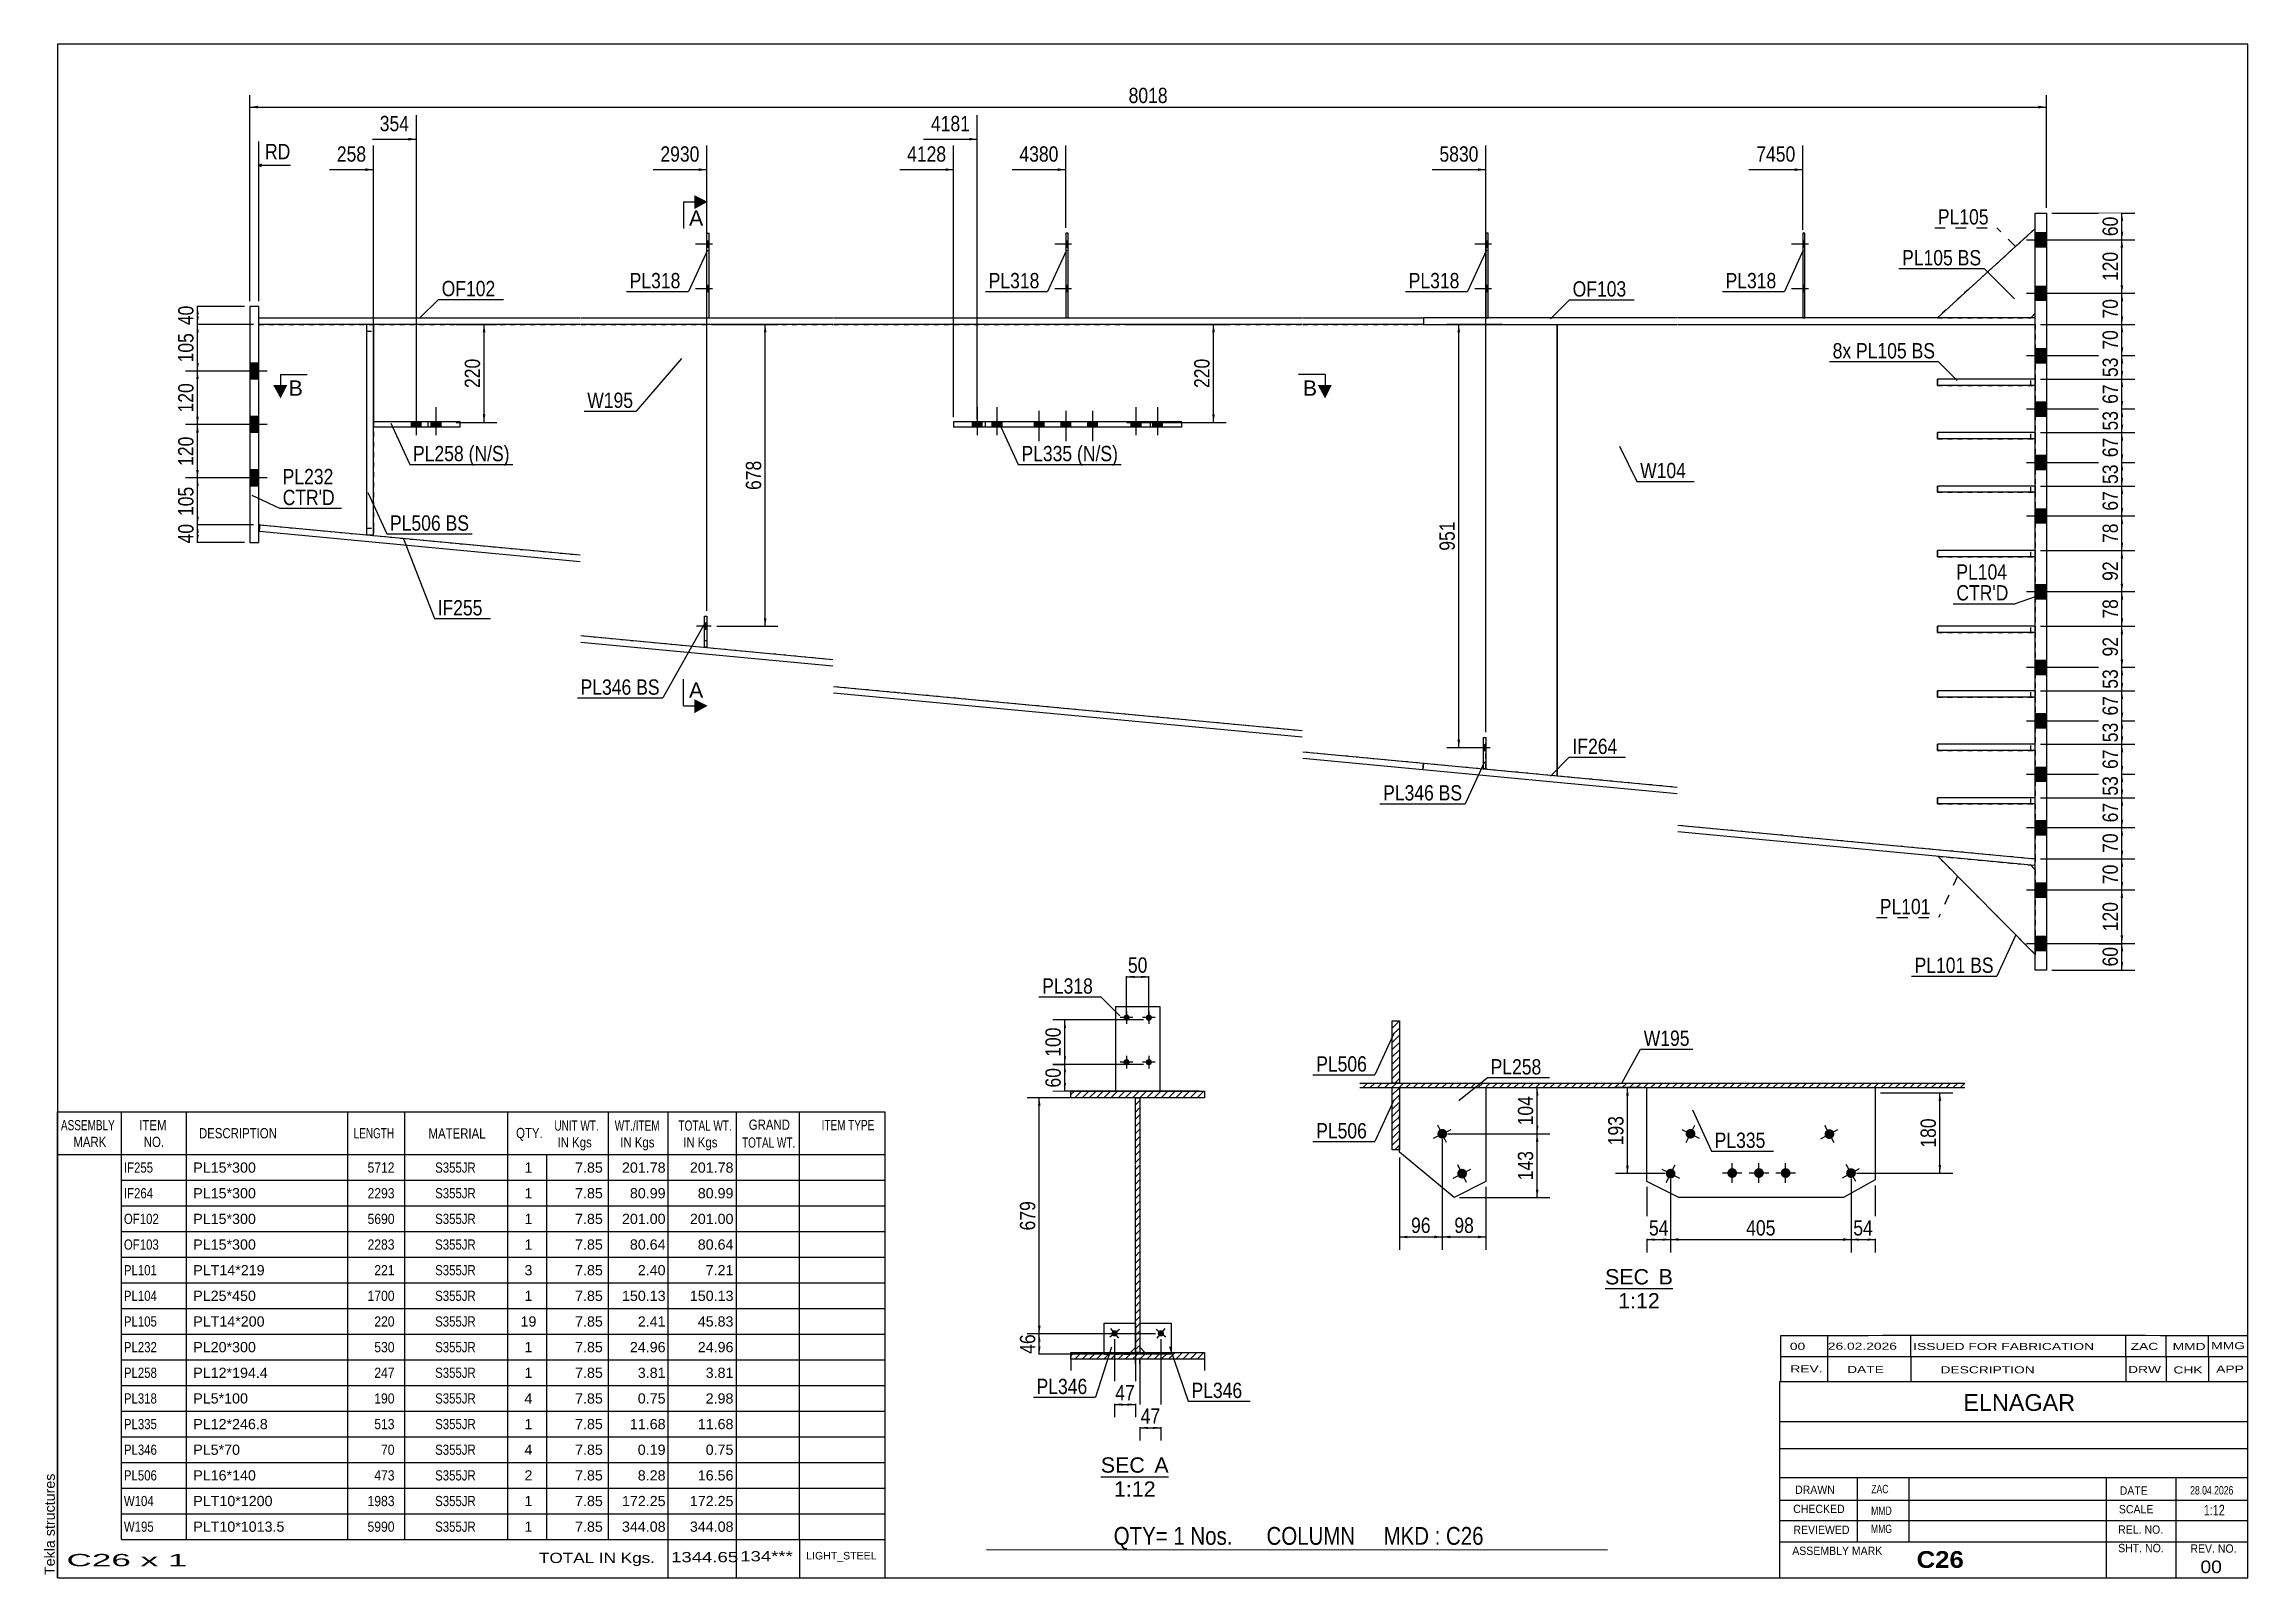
# Model space of a CAD drawing. Header units: millimetres. Extents: x -290 to 123, y -158 to 129.
import ezdxf

# ---------------------------------------------------------------- set-up
doc = ezdxf.new("R2010")
doc.units = ezdxf.units.MM
doc.linetypes.add('DXK_LINE_DOT1', pattern=[1.8814, 0.9407, -0.9407])
doc.linetypes.add('DXK_LINE_DOT2', pattern=[3.9198, 1.9599, -1.9599])
doc.styles.add('Arial', font='ARIAL.TTF', dxfattribs={"height": 0.2})
doc.styles.add('Arial Bold', font='ARIALBD.TTF', dxfattribs={"height": 0.2})
doc.styles.add('Arial Narrow', font='ARIALN.TTF', dxfattribs={"height": 0.2})

# ---------------------------------------------------------------- blocks, each defined once
blk = doc.blocks.new('Unknown-622979725-1210')
at = {"color": 5, "linetype": 'Continuous'}
for p, q in [((122.75, 129.41), (-287.25, 129.41)), ((-287.25, 129.41), (-287.25, -157.59)), ((122.75, -157.59), (122.75, 129.41)), ((-287.25, -157.59), (122.75, -157.59))]:
    blk.add_line(p, q, dxfattribs=at)
at = {"color": 174, "linetype": 'Continuous', "style": 'Arial'}
blk.add_text('Tekla structures', height=1.9102, rotation=90, dxfattribs=at).set_placement((-287.75, -157.09))
blk = doc.blocks.new('Unknown-622979725-12 - 1256')
at = {"color": 1, "linetype": 'Continuous'}
blk.add_line((-91.96, -138.68), (-79.27, -138.68), dxfattribs=at)
at = {"color": 0, "linetype": 'Continuous'}
blk.add_wipeout([(-83.74, -137.93), (-83.74, -134.93), (-91.96, -134.93), (-91.96, -137.93)], dxfattribs=at)
blk.add_wipeout([(-79.27, -137.93), (-79.27, -134.93), (-81.94, -134.93), (-81.94, -137.93)], dxfattribs=at)
blk.add_wipeout([(-81.72, -142.43), (-81.72, -139.43), (-89.5, -139.43), (-89.5, -142.43)], dxfattribs=at)
at = {"color": 136, "linetype": 'Continuous', "style": 'Arial'}
for s, height, p in [('SEC', 2.865, (-91.96, -137.93)), ('A', 2.87, (-81.94, -137.93)), ('1:12', 2.865, (-89.5, -142.43))]:
    blk.add_text(s, height=height, dxfattribs=at).set_placement(p)
blk = doc.blocks.new('Unknown-622979725-13 - 2898')
at = {"color": 1, "linetype": 'Continuous'}
blk.add_line((2.42, -103.45), (15.1, -103.45), dxfattribs=at)
at = {"color": 0, "linetype": 'Continuous'}
blk.add_wipeout([(10.64, -102.7), (10.64, -99.7), (2.42, -99.7), (2.42, -102.7)], dxfattribs=at)
blk.add_wipeout([(15.1, -102.7), (15.1, -99.7), (12.44, -99.7), (12.44, -102.7)], dxfattribs=at)
blk.add_wipeout([(12.65, -107.2), (12.65, -104.2), (4.87, -104.2), (4.87, -107.2)], dxfattribs=at)
at = {"color": 136, "linetype": 'Continuous', "style": 'Arial'}
for s, height, p in [('SEC', 2.865, (2.42, -102.7)), ('B', 2.87, (12.44, -102.7)), ('1:12', 2.865, (4.87, -107.2))]:
    blk.add_text(s, height=height, dxfattribs=at).set_placement(p)
blk = doc.blocks.new('Bolt-622979725-1832 - 1500')
at = {"linetype": 'Continuous'}
blk.add_hatch(color=3, dxfattribs=at).paths.add_polyline_path([(-165.72, 19.87), (-165.72, 21.03), (-166.13, 21.03), (-166.13, 19.87)])
at = {"color": 3, "linetype": 'Continuous'}
for p, q in [((-165.72, 21.03), (-166.13, 21.03)), ((-164.92, 20.45), (-167.67, 20.45)), ((-165.72, 19.87), (-166.13, 19.87))]:
    blk.add_line(p, q, dxfattribs=at)
blk = doc.blocks.new('Bolt-622979725-1703 - 1500')
at = {"linetype": 'Continuous'}
for points in [[(-19.48, 91.37), (-19.48, 92.54), (-19.89, 92.54), (-19.89, 91.37)], [(-19.48, 91.37), (-19.48, 92.54), (-19.89, 92.54), (-19.89, 91.37)], [(-19.48, 83.04), (-19.48, 84.21), (-19.89, 84.21), (-19.89, 83.04)], [(-19.48, 83.04), (-19.48, 84.21), (-19.89, 84.21), (-19.89, 83.04)]]:
    blk.add_hatch(color=3, dxfattribs=at).paths.add_polyline_path(points)
at = {"color": 3, "linetype": 'Continuous'}
for p, q in [((-18.81, 91.96), (-21.98, 91.96)), ((-18.81, 91.96), (-21.98, 91.96)), ((-19.48, 92.54), (-19.89, 92.54)), ((-19.48, 92.54), (-19.89, 92.54)), ((-19.48, 91.37), (-19.89, 91.37)), ((-19.48, 91.37), (-19.89, 91.37)), ((-18.81, 83.62), (-21.98, 83.62)), ((-18.81, 83.62), (-21.98, 83.62)), ((-19.48, 84.21), (-19.89, 84.21)), ((-19.48, 84.21), (-19.89, 84.21)), ((-19.48, 83.04), (-19.89, 83.04)), ((-19.48, 83.04), (-19.89, 83.04))]:
    blk.add_line(p, q, dxfattribs=at)
blk = doc.blocks.new('Bolt-622979725-1833 - 1500')
at = {"color": 3, "linetype": 'DXK_LINE_DOT2'}
for p, q in [((-165.72, 21.03), (-166.13, 21.03)), ((-164.92, 20.45), (-167.67, 20.45)), ((-165.72, 19.87), (-166.13, 19.87))]:
    blk.add_line(p, q, dxfattribs=at)
blk = doc.blocks.new('Part-622979725-1672 - 1500')
at = {"color": 7, "linetype": 'DXK_LINE_DOT1'}
for p, q in [((82.95, 20.46), (64.62, 20.46)), ((64.62, 20.46), (64.62, 19.29)), ((64.62, 19.29), (82.95, 19.29))]:
    blk.add_line(p, q, dxfattribs=at)
blk = doc.blocks.new('Part-622979725-1544 - 1500')
at = {"color": 2, "linetype": 'Continuous'}
for p, q in [((-76.78, 58.71), (-119.53, 58.71)), ((-119.53, 58.71), (-119.53, 57.71)), ((-113.56, 57.71), (-113.56, 58.71)), ((-82.69, 57.71), (-82.69, 58.71)), ((-76.78, 57.71), (-76.78, 58.71)), ((-76.78, 57.71), (-119.53, 57.71))]:
    blk.add_line(p, q, dxfattribs=at)
blk = doc.blocks.new('Part-622979725-1632 - 1500')
at = {"color": 7, "linetype": 'DXK_LINE_DOT1'}
for p, q in [((82.95, 66.71), (64.62, 66.71)), ((64.62, 66.71), (64.62, 65.54)), ((64.62, 65.54), (82.95, 65.54))]:
    blk.add_line(p, q, dxfattribs=at)
blk = doc.blocks.new('Part-622979725-1829 - 1500')
at = {"color": 2, "linetype": 'Continuous'}
for p, q in [((-249.45, 38.19), (-249.33, 39.43)), ((-189.4, 32.54), (-249.45, 38.19)), ((-249.33, 39.43), (-189.4, 33.8)), ((-189.3, 18.71), (-142.13, 14.27)), ((-142.13, 13.02), (-189.3, 17.45)), ((-142.03, 9.22), (-54.28, 0.96)), ((-54.28, -0.29), (-142.03, 7.96)), ((-54.18, -3.02), (-31.56, -5.15)), ((-31.68, -6.39), (-54.18, -4.28)), ((-31.56, -5.15), (-31.68, -6.39))]:
    blk.add_line(p, q, dxfattribs=at)
blk = doc.blocks.new('Part-622979725-1758 - 1500')
at = {"color": 2, "linetype": 'Continuous'}
for p, q in [((-19.48, 94.04), (-19.89, 94.04)), ((-19.89, 94.04), (-19.89, 78.21)), ((-19.48, 78.21), (-19.48, 94.04))]:
    blk.add_line(p, q, dxfattribs=at)
at = {"color": 7, "linetype": 'DXK_LINE_DOT1'}
blk.add_line((-19.89, 78.21), (-19.48, 78.21), dxfattribs=at)
blk = doc.blocks.new('Part-622979725-1566 - 1500')
at = {"color": 2, "linetype": 'Continuous'}
for p, q in [((82.95, 94.87), (64.62, 78.21)), ((82.12, 78.21), (82.95, 79.04))]:
    blk.add_line(p, q, dxfattribs=at)
at = {"color": 7, "linetype": 'DXK_LINE_DOT1'}
for p, q in [((82.95, 79.04), (82.95, 94.87)), ((64.62, 78.21), (82.12, 78.21))]:
    blk.add_line(p, q, dxfattribs=at)
blk = doc.blocks.new('Part-622979725-1652 - 1500')
at = {"color": 7, "linetype": 'DXK_LINE_DOT1'}
for p, q in [((82.95, 46.71), (64.62, 46.71)), ((64.62, 46.71), (64.62, 45.54)), ((64.62, 45.54), (82.95, 45.54))]:
    blk.add_line(p, q, dxfattribs=at)
blk = doc.blocks.new('Part-622979725-1588 - 1500')
at = {"color": 7, "linetype": 'DXK_LINE_DOT1'}
for p, q in [((82.95, 94.87), (64.62, 78.21)), ((82.12, 78.21), (82.95, 79.04))]:
    blk.add_line(p, q, dxfattribs=at)
blk = doc.blocks.new('Part-622979725-1610 - 1500')
at = {"color": 2, "linetype": 'Continuous'}
for p, q in [((64.62, 65.54), (64.62, 66.71)), ((82.95, 66.71), (64.62, 66.71)), ((82.95, 65.54), (64.62, 65.54))]:
    blk.add_line(p, q, dxfattribs=at)
at = {"color": 7, "linetype": 'DXK_LINE_DOT1'}
for p, q in [((82.12, 65.54), (82.12, 66.71)), ((82.95, 66.71), (82.95, 65.54))]:
    blk.add_line(p, q, dxfattribs=at)
blk = doc.blocks.new('Part-622979725-1637 - 1500')
at = {"color": 2, "linetype": 'Continuous'}
for p, q in [((64.62, 55.54), (64.62, 56.71)), ((82.95, 56.71), (64.62, 56.71)), ((82.95, 55.54), (64.62, 55.54))]:
    blk.add_line(p, q, dxfattribs=at)
at = {"color": 7, "linetype": 'DXK_LINE_DOT1'}
for p, q in [((82.12, 55.54), (82.12, 56.71)), ((82.95, 56.71), (82.95, 55.54))]:
    blk.add_line(p, q, dxfattribs=at)
blk = doc.blocks.new('Part-622979725-1969 - 1500')
at = {"color": 2, "linetype": 'Continuous'}
for p, q in [((-165.72, 78.21), (-165.72, 94.04)), ((-165.72, 94.04), (-165.3, 94.04)), ((-165.3, 78.21), (-165.3, 94.04))]:
    blk.add_line(p, q, dxfattribs=at)
at = {"color": 7, "linetype": 'DXK_LINE_DOT1'}
blk.add_line((-165.72, 78.21), (-165.3, 78.21), dxfattribs=at)
blk = doc.blocks.new('Part-622979725-1642 - 1500')
at = {"color": 7, "linetype": 'DXK_LINE_DOT1'}
for p, q in [((82.95, 56.71), (64.62, 56.71)), ((64.62, 56.71), (64.62, 55.54)), ((64.62, 55.54), (82.95, 55.54))]:
    blk.add_line(p, q, dxfattribs=at)
blk = doc.blocks.new('Part-622979725-1647 - 1500')
at = {"color": 2, "linetype": 'Continuous'}
for p, q in [((64.62, 45.54), (64.62, 46.71)), ((82.95, 46.71), (64.62, 46.71)), ((82.95, 45.54), (64.62, 45.54))]:
    blk.add_line(p, q, dxfattribs=at)
at = {"color": 7, "linetype": 'DXK_LINE_DOT1'}
for p, q in [((82.12, 45.54), (82.12, 46.71)), ((82.95, 46.71), (82.95, 45.54))]:
    blk.add_line(p, q, dxfattribs=at)
blk = doc.blocks.new('Part-622979725-1785 - 1500')
at = {"color": 7, "linetype": 'DXK_LINE_DOT1'}
for p, q in [((-249.58, 76.96), (-189.4, 76.96)), ((-249.58, 39.46), (-249.58, 76.96)), ((-189.3, 76.96), (-142.13, 76.96)), ((-142.03, 76.96), (-54.28, 76.96)), ((-54.18, 76.96), (-6.56, 76.96)), ((-249.33, 39.43), (-189.4, 33.8)), ((-189.3, 18.71), (-142.13, 14.27)), ((-142.03, 9.22), (-54.28, 0.96)), ((-54.18, -3.02), (-6.56, -7.5))]:
    blk.add_line(p, q, dxfattribs=at)
at = {"color": 2, "linetype": 'Continuous'}
for p, q in [((-6.56, -7.5), (-6.56, 76.96)), ((-249.33, 39.43), (-249.58, 39.46))]:
    blk.add_line(p, q, dxfattribs=at)
blk = doc.blocks.new('Part-622979725-1657 - 1500')
at = {"color": 2, "linetype": 'Continuous'}
for p, q in [((64.62, 33.46), (64.62, 34.62)), ((82.95, 34.62), (64.62, 34.62)), ((82.95, 33.46), (64.62, 33.46))]:
    blk.add_line(p, q, dxfattribs=at)
at = {"color": 7, "linetype": 'DXK_LINE_DOT1'}
for p, q in [((82.12, 33.46), (82.12, 34.62)), ((82.95, 34.62), (82.95, 33.46))]:
    blk.add_line(p, q, dxfattribs=at)
blk = doc.blocks.new('Part-622979725-1726 - 1500')
at = {"color": 2, "linetype": 'Continuous'}
for p, q in [((-166.13, 16.53), (-166.13, 22.37)), ((-166.13, 22.37), (-165.72, 22.37)), ((-165.72, 22.37), (-165.72, 16.53)), ((-165.72, 16.53), (-166.13, 16.53))]:
    blk.add_line(p, q, dxfattribs=at)
at = {"color": 7, "linetype": 'DXK_LINE_DOT1'}
blk.add_line((-166.13, 17.78), (-165.72, 17.78), dxfattribs=at)
blk = doc.blocks.new('Part-622979725-1662 - 1500')
at = {"color": 7, "linetype": 'DXK_LINE_DOT1'}
for p, q in [((82.95, 34.62), (64.62, 34.62)), ((64.62, 34.62), (64.62, 33.46)), ((64.62, 33.46), (82.95, 33.46))]:
    blk.add_line(p, q, dxfattribs=at)
blk = doc.blocks.new('Part-622979725-1667 - 1500')
at = {"color": 2, "linetype": 'Continuous'}
for p, q in [((64.62, 19.29), (64.62, 20.46)), ((82.95, 20.46), (64.62, 20.46)), ((82.95, 19.29), (64.62, 19.29))]:
    blk.add_line(p, q, dxfattribs=at)
at = {"color": 7, "linetype": 'DXK_LINE_DOT1'}
for p, q in [((82.12, 19.29), (82.12, 20.46)), ((82.95, 20.46), (82.95, 19.29))]:
    blk.add_line(p, q, dxfattribs=at)
blk = doc.blocks.new('Part-622979725-1677 - 1500')
at = {"color": 2, "linetype": 'Continuous'}
for p, q in [((64.62, 7.21), (64.62, 8.37)), ((82.95, 8.37), (64.62, 8.37)), ((82.95, 7.21), (64.62, 7.21))]:
    blk.add_line(p, q, dxfattribs=at)
at = {"color": 7, "linetype": 'DXK_LINE_DOT1'}
for p, q in [((82.12, 7.21), (82.12, 8.37)), ((82.95, 8.37), (82.95, 7.21))]:
    blk.add_line(p, q, dxfattribs=at)
blk = doc.blocks.new('Part-622979725-1682 - 1500')
at = {"color": 7, "linetype": 'DXK_LINE_DOT1'}
for p, q in [((82.95, 8.37), (64.62, 8.37)), ((64.62, 8.37), (64.62, 7.21)), ((64.62, 7.21), (82.95, 7.21))]:
    blk.add_line(p, q, dxfattribs=at)
blk = doc.blocks.new('Part-622979725-1687 - 1500')
at = {"color": 2, "linetype": 'Continuous'}
for p, q in [((64.62, -2.79), (64.62, -1.63)), ((82.95, -1.63), (64.62, -1.63)), ((82.95, -2.79), (64.62, -2.79))]:
    blk.add_line(p, q, dxfattribs=at)
at = {"color": 7, "linetype": 'DXK_LINE_DOT1'}
for p, q in [((82.12, -2.79), (82.12, -1.63)), ((82.95, -2.79), (82.95, -1.63))]:
    blk.add_line(p, q, dxfattribs=at)
blk = doc.blocks.new('Part-622979725-1692 - 1500')
at = {"color": 7, "linetype": 'DXK_LINE_DOT1'}
for p, q in [((82.95, -1.63), (64.62, -1.63)), ((64.62, -1.63), (64.62, -2.79)), ((64.62, -2.79), (82.95, -2.79))]:
    blk.add_line(p, q, dxfattribs=at)
blk = doc.blocks.new('Part-622979725-1697 - 1500')
at = {"color": 7, "linetype": 'DXK_LINE_DOT1'}
for p, q in [((82.95, -11.63), (64.62, -11.63)), ((64.62, -11.63), (64.62, -12.79)), ((82.12, -12.79), (82.12, -11.63)), ((82.95, -12.79), (82.95, -11.63)), ((64.62, -12.79), (82.95, -12.79))]:
    blk.add_line(p, q, dxfattribs=at)
blk = doc.blocks.new('Part-622979725-1702 - 1500')
at = {"color": 2, "linetype": 'Continuous'}
for p, q in [((64.62, -12.79), (64.62, -11.63)), ((82.95, -11.63), (64.62, -11.63)), ((82.95, -12.79), (64.62, -12.79))]:
    blk.add_line(p, q, dxfattribs=at)
blk = doc.blocks.new('Part-622979725-1911 - 1500')
at = {"color": 2, "linetype": 'Continuous'}
for p, q in [((82.95, 97.79), (85.04, 97.79)), ((82.95, -43.88), (82.95, 97.79)), ((85.04, 97.79), (85.04, -43.88)), ((85.04, -43.88), (82.95, -43.88))]:
    blk.add_line(p, q, dxfattribs=at)
blk = doc.blocks.new('Bolt-622979725-1704 - 1500')
at = {"linetype": 'Continuous'}
for points in [[(39.83, 91.37), (39.83, 92.54), (39.41, 92.54), (39.41, 91.37)], [(39.83, 91.37), (39.83, 92.54), (39.41, 92.54), (39.41, 91.37)], [(39.83, 83.04), (39.83, 84.21), (39.41, 84.21), (39.41, 83.04)], [(39.83, 83.04), (39.83, 84.21), (39.41, 84.21), (39.41, 83.04)]]:
    blk.add_hatch(color=3, dxfattribs=at).paths.add_polyline_path(points)
at = {"color": 3, "linetype": 'Continuous'}
for p, q in [((40.5, 91.96), (37.33, 91.96)), ((40.5, 91.96), (37.33, 91.96)), ((39.83, 92.54), (39.41, 92.54)), ((39.83, 92.54), (39.41, 92.54)), ((39.83, 91.37), (39.41, 91.37)), ((39.83, 91.37), (39.41, 91.37)), ((40.5, 83.62), (37.33, 83.62)), ((40.5, 83.62), (37.33, 83.62)), ((39.83, 84.21), (39.41, 84.21)), ((39.83, 84.21), (39.41, 84.21)), ((39.83, 83.04), (39.41, 83.04)), ((39.83, 83.04), (39.41, 83.04))]:
    blk.add_line(p, q, dxfattribs=at)
blk = doc.blocks.new('Part-622979725-1748 - 1500')
at = {"color": 2, "linetype": 'Continuous'}
for p, q in [((-31.56, 78.21), (-31.56, 76.96)), ((15.94, 78.21), (-31.56, 78.21)), ((-31.56, 76.96), (15.94, 76.96)), ((82.95, 78.21), (16.04, 78.21)), ((16.04, 76.96), (82.95, 76.96))]:
    blk.add_line(p, q, dxfattribs=at)
at = {"color": 7, "linetype": 'DXK_LINE_DOT1'}
blk.add_line((82.95, 76.96), (82.95, 78.21), dxfattribs=at)
blk = doc.blocks.new('Part-622979725-1753 - 1500')
at = {"color": 2, "linetype": 'Continuous'}
for p, q in [((-98.1, 94.04), (-98.51, 94.04)), ((-98.51, 94.04), (-98.51, 78.21)), ((-98.1, 78.21), (-98.1, 94.04))]:
    blk.add_line(p, q, dxfattribs=at)
at = {"color": 7, "linetype": 'DXK_LINE_DOT1'}
blk.add_line((-98.51, 78.21), (-98.1, 78.21), dxfattribs=at)
blk = doc.blocks.new('Part-622979725-2068 - 1500')
at = {"color": 2, "linetype": 'Continuous'}
for p, q in [((-229.43, 76.96), (-229.43, 37.58)), ((-228.1, 76.96), (-228.1, 58.71)), ((-228.1, 37.58), (-228.1, 57.71)), ((-229.43, 37.58), (-228.1, 37.58))]:
    blk.add_line(p, q, dxfattribs=at)
at = {"color": 7, "linetype": 'DXK_LINE_DOT1'}
for p, q in [((-229.43, 75.71), (-228.1, 75.71)), ((-228.1, 58.71), (-228.1, 38.83)), ((-229.43, 38.83), (-228.1, 38.83))]:
    blk.add_line(p, q, dxfattribs=at)
blk = doc.blocks.new('Part-622979725-1763 - 1500')
at = {"color": 2, "linetype": 'Continuous'}
for p, q in [((39.83, 94.04), (39.41, 94.04)), ((39.41, 94.04), (39.41, 78.21)), ((39.83, 78.21), (39.83, 94.04))]:
    blk.add_line(p, q, dxfattribs=at)
at = {"color": 7, "linetype": 'DXK_LINE_DOT1'}
blk.add_line((39.41, 78.21), (39.83, 78.21), dxfattribs=at)
blk = doc.blocks.new('Bolt-622979725-1769 - 1500')
at = {"linetype": 'Continuous'}
for points in [[(82.95, 94.12), (82.95, 91.46), (85.04, 91.46), (85.04, 94.12)], [(82.95, 94.12), (82.95, 91.46), (85.04, 91.46), (85.04, 94.12)], [(82.95, 94.12), (82.95, 91.46), (85.04, 91.46), (85.04, 94.12)], [(82.95, 94.12), (82.95, 91.46), (85.04, 91.46), (85.04, 94.12)], [(82.95, 84.12), (82.95, 81.46), (85.04, 81.46), (85.04, 84.12)], [(82.95, 84.12), (82.95, 81.46), (85.04, 81.46), (85.04, 84.12)], [(82.95, 84.12), (82.95, 81.46), (85.04, 81.46), (85.04, 84.12)], [(82.95, 84.12), (82.95, 81.46), (85.04, 81.46), (85.04, 84.12)], [(82.95, 72.46), (82.95, 69.79), (85.04, 69.79), (85.04, 72.46)], [(82.95, 72.46), (82.95, 69.79), (85.04, 69.79), (85.04, 72.46)], [(82.95, 72.46), (82.95, 69.79), (85.04, 69.79), (85.04, 72.46)], [(82.95, 72.46), (82.95, 69.79), (85.04, 69.79), (85.04, 72.46)], [(82.95, 62.46), (82.95, 59.79), (85.04, 59.79), (85.04, 62.46)], [(82.95, 62.46), (82.95, 59.79), (85.04, 59.79), (85.04, 62.46)], [(82.95, 62.46), (82.95, 59.79), (85.04, 59.79), (85.04, 62.46)], [(82.95, 62.46), (82.95, 59.79), (85.04, 59.79), (85.04, 62.46)], [(82.95, 52.46), (82.95, 49.79), (85.04, 49.79), (85.04, 52.46)], [(82.95, 52.46), (82.95, 49.79), (85.04, 49.79), (85.04, 52.46)], [(82.95, 52.46), (82.95, 49.79), (85.04, 49.79), (85.04, 52.46)], [(82.95, 52.46), (82.95, 49.79), (85.04, 49.79), (85.04, 52.46)], [(82.95, 42.46), (82.95, 39.79), (85.04, 39.79), (85.04, 42.46)], [(82.95, 42.46), (82.95, 39.79), (85.04, 39.79), (85.04, 42.46)], [(82.95, 42.46), (82.95, 39.79), (85.04, 39.79), (85.04, 42.46)], [(82.95, 42.46), (82.95, 39.79), (85.04, 39.79), (85.04, 42.46)], [(82.95, 28.29), (82.95, 25.62), (85.04, 25.62), (85.04, 28.29)], [(82.95, 28.29), (82.95, 25.62), (85.04, 25.62), (85.04, 28.29)], [(82.95, 28.29), (82.95, 25.62), (85.04, 25.62), (85.04, 28.29)], [(82.95, 28.29), (82.95, 25.62), (85.04, 25.62), (85.04, 28.29)], [(82.95, 14.12), (82.95, 11.46), (85.04, 11.46), (85.04, 14.12)], [(82.95, 14.12), (82.95, 11.46), (85.04, 11.46), (85.04, 14.12)], [(82.95, 14.12), (82.95, 11.46), (85.04, 11.46), (85.04, 14.12)], [(82.95, 14.12), (82.95, 11.46), (85.04, 11.46), (85.04, 14.12)], [(82.95, 4.12), (82.95, 1.46), (85.04, 1.46), (85.04, 4.12)], [(82.95, 4.12), (82.95, 1.46), (85.04, 1.46), (85.04, 4.12)], [(82.95, 4.12), (82.95, 1.46), (85.04, 1.46), (85.04, 4.12)], [(82.95, 4.12), (82.95, 1.46), (85.04, 1.46), (85.04, 4.12)], [(82.95, -5.88), (82.95, -8.54), (85.04, -8.54), (85.04, -5.88)], [(82.95, -5.88), (82.95, -8.54), (85.04, -8.54), (85.04, -5.88)], [(82.95, -5.88), (82.95, -8.54), (85.04, -8.54), (85.04, -5.88)], [(82.95, -5.88), (82.95, -8.54), (85.04, -8.54), (85.04, -5.88)], [(82.95, -15.88), (82.95, -18.54), (85.04, -18.54), (85.04, -15.88)], [(82.95, -15.88), (82.95, -18.54), (85.04, -18.54), (85.04, -15.88)], [(82.95, -15.88), (82.95, -18.54), (85.04, -18.54), (85.04, -15.88)], [(82.95, -15.88), (82.95, -18.54), (85.04, -18.54), (85.04, -15.88)], [(82.95, -27.54), (82.95, -30.21), (85.04, -30.21), (85.04, -27.54)], [(82.95, -27.54), (82.95, -30.21), (85.04, -30.21), (85.04, -27.54)], [(82.95, -27.54), (82.95, -30.21), (85.04, -30.21), (85.04, -27.54)], [(82.95, -27.54), (82.95, -30.21), (85.04, -30.21), (85.04, -27.54)], [(82.95, -37.54), (82.95, -40.21), (85.04, -40.21), (85.04, -37.54)], [(82.95, -37.54), (82.95, -40.21), (85.04, -40.21), (85.04, -37.54)], [(82.95, -37.54), (82.95, -40.21), (85.04, -40.21), (85.04, -37.54)], [(82.95, -37.54), (82.95, -40.21), (85.04, -40.21), (85.04, -37.54)]]:
    blk.add_hatch(color=3, dxfattribs=at).paths.add_polyline_path(points)
at = {"color": 3, "linetype": 'Continuous'}
for p, q in [((81.31, 92.79), (91.29, 92.79)), ((81.31, 92.79), (91.29, 92.79)), ((81.31, 92.79), (91.29, 92.79)), ((81.31, 92.79), (91.29, 92.79)), ((82.95, 94.12), (85.04, 94.12)), ((82.95, 94.12), (85.04, 94.12)), ((82.95, 94.12), (85.04, 94.12)), ((82.95, 94.12), (85.04, 94.12)), ((82.95, 91.46), (85.04, 91.46)), ((82.95, 91.46), (85.04, 91.46)), ((82.95, 91.46), (85.04, 91.46)), ((82.95, 91.46), (85.04, 91.46)), ((81.31, 82.79), (91.29, 82.79)), ((81.31, 82.79), (91.29, 82.79)), ((81.31, 82.79), (91.29, 82.79)), ((81.31, 82.79), (91.29, 82.79)), ((82.95, 84.12), (85.04, 84.12)), ((82.95, 84.12), (85.04, 84.12)), ((82.95, 84.12), (85.04, 84.12)), ((82.95, 84.12), (85.04, 84.12)), ((82.95, 81.46), (85.04, 81.46)), ((82.95, 81.46), (85.04, 81.46)), ((82.95, 81.46), (85.04, 81.46)), ((82.95, 81.46), (85.04, 81.46)), ((81.31, 71.12), (91.29, 71.12)), ((81.31, 71.12), (91.29, 71.12)), ((81.31, 71.12), (91.29, 71.12)), ((81.31, 71.12), (91.29, 71.12)), ((82.95, 72.46), (85.04, 72.46)), ((82.95, 72.46), (85.04, 72.46)), ((82.95, 72.46), (85.04, 72.46)), ((82.95, 72.46), (85.04, 72.46)), ((82.95, 69.79), (85.04, 69.79)), ((82.95, 69.79), (85.04, 69.79)), ((82.95, 69.79), (85.04, 69.79)), ((82.95, 69.79), (85.04, 69.79)), ((82.95, 62.46), (85.04, 62.46)), ((82.95, 62.46), (85.04, 62.46)), ((82.95, 62.46), (85.04, 62.46)), ((82.95, 62.46), (85.04, 62.46)), ((81.31, 61.12), (91.29, 61.12)), ((81.31, 61.12), (91.29, 61.12)), ((81.31, 61.12), (91.29, 61.12)), ((81.31, 61.12), (91.29, 61.12)), ((82.95, 59.79), (85.04, 59.79)), ((82.95, 59.79), (85.04, 59.79)), ((82.95, 59.79), (85.04, 59.79)), ((82.95, 59.79), (85.04, 59.79)), ((81.31, 51.12), (91.29, 51.12)), ((81.31, 51.12), (91.29, 51.12)), ((81.31, 51.12), (91.29, 51.12)), ((81.31, 51.12), (91.29, 51.12)), ((82.95, 52.46), (85.04, 52.46)), ((82.95, 52.46), (85.04, 52.46)), ((82.95, 52.46), (85.04, 52.46)), ((82.95, 52.46), (85.04, 52.46)), ((82.95, 49.79), (85.04, 49.79)), ((82.95, 49.79), (85.04, 49.79)), ((82.95, 49.79), (85.04, 49.79)), ((82.95, 49.79), (85.04, 49.79)), ((82.95, 42.46), (85.04, 42.46)), ((82.95, 42.46), (85.04, 42.46)), ((82.95, 42.46), (85.04, 42.46)), ((82.95, 42.46), (85.04, 42.46)), ((81.31, 41.12), (91.29, 41.12)), ((81.31, 41.12), (91.29, 41.12)), ((81.31, 41.12), (91.29, 41.12)), ((81.31, 41.12), (91.29, 41.12)), ((82.95, 39.79), (85.04, 39.79)), ((82.95, 39.79), (85.04, 39.79)), ((82.95, 39.79), (85.04, 39.79)), ((82.95, 39.79), (85.04, 39.79)), ((81.31, 26.96), (91.29, 26.96)), ((81.31, 26.96), (91.29, 26.96)), ((81.31, 26.96), (91.29, 26.96)), ((81.31, 26.96), (91.29, 26.96)), ((82.95, 28.29), (85.04, 28.29)), ((82.95, 28.29), (85.04, 28.29)), ((82.95, 28.29), (85.04, 28.29)), ((82.95, 28.29), (85.04, 28.29)), ((82.95, 25.62), (85.04, 25.62)), ((82.95, 25.62), (85.04, 25.62)), ((82.95, 25.62), (85.04, 25.62)), ((82.95, 25.62), (85.04, 25.62)), ((81.31, 12.79), (91.29, 12.79)), ((81.31, 12.79), (91.29, 12.79)), ((81.31, 12.79), (91.29, 12.79)), ((81.31, 12.79), (91.29, 12.79)), ((82.95, 14.12), (85.04, 14.12)), ((82.95, 14.12), (85.04, 14.12)), ((82.95, 14.12), (85.04, 14.12)), ((82.95, 14.12), (85.04, 14.12)), ((82.95, 11.46), (85.04, 11.46)), ((82.95, 11.46), (85.04, 11.46)), ((82.95, 11.46), (85.04, 11.46)), ((82.95, 11.46), (85.04, 11.46)), ((81.31, 2.79), (91.29, 2.79)), ((81.31, 2.79), (91.29, 2.79)), ((81.31, 2.79), (91.29, 2.79)), ((81.31, 2.79), (91.29, 2.79)), ((82.95, 4.12), (85.04, 4.12)), ((82.95, 4.12), (85.04, 4.12)), ((82.95, 4.12), (85.04, 4.12)), ((82.95, 4.12), (85.04, 4.12)), ((82.95, 1.46), (85.04, 1.46)), ((82.95, 1.46), (85.04, 1.46)), ((82.95, 1.46), (85.04, 1.46)), ((82.95, 1.46), (85.04, 1.46)), ((81.31, -7.21), (91.29, -7.21)), ((81.31, -7.21), (91.29, -7.21)), ((81.31, -7.21), (91.29, -7.21)), ((81.31, -7.21), (91.29, -7.21)), ((82.95, -5.88), (85.04, -5.88)), ((82.95, -5.88), (85.04, -5.88)), ((82.95, -5.88), (85.04, -5.88)), ((82.95, -5.88), (85.04, -5.88)), ((82.95, -8.54), (85.04, -8.54)), ((82.95, -8.54), (85.04, -8.54)), ((82.95, -8.54), (85.04, -8.54)), ((82.95, -8.54), (85.04, -8.54)), ((82.95, -15.88), (85.04, -15.88)), ((82.95, -15.88), (85.04, -15.88)), ((82.95, -15.88), (85.04, -15.88)), ((82.95, -15.88), (85.04, -15.88)), ((81.31, -17.21), (91.29, -17.21)), ((81.31, -17.21), (91.29, -17.21)), ((81.31, -17.21), (91.29, -17.21)), ((81.31, -17.21), (91.29, -17.21)), ((82.95, -18.54), (85.04, -18.54)), ((82.95, -18.54), (85.04, -18.54)), ((82.95, -18.54), (85.04, -18.54)), ((82.95, -18.54), (85.04, -18.54)), ((81.31, -28.88), (91.29, -28.88)), ((81.31, -28.88), (91.29, -28.88)), ((81.31, -28.88), (91.29, -28.88)), ((81.31, -28.88), (91.29, -28.88)), ((82.95, -27.54), (85.04, -27.54)), ((82.95, -27.54), (85.04, -27.54)), ((82.95, -27.54), (85.04, -27.54)), ((82.95, -27.54), (85.04, -27.54)), ((82.95, -30.21), (85.04, -30.21)), ((82.95, -30.21), (85.04, -30.21)), ((82.95, -30.21), (85.04, -30.21)), ((82.95, -30.21), (85.04, -30.21)), ((81.31, -38.88), (91.29, -38.88)), ((81.31, -38.88), (91.29, -38.88)), ((81.31, -38.88), (91.29, -38.88)), ((81.31, -38.88), (91.29, -38.88)), ((82.95, -37.54), (85.04, -37.54)), ((82.95, -37.54), (85.04, -37.54)), ((82.95, -37.54), (85.04, -37.54)), ((82.95, -37.54), (85.04, -37.54)), ((82.95, -40.21), (85.04, -40.21)), ((82.95, -40.21), (85.04, -40.21)), ((82.95, -40.21), (85.04, -40.21)), ((82.95, -40.21), (85.04, -40.21))]:
    blk.add_line(p, q, dxfattribs=at)
blk = doc.blocks.new('Part-622979725-1807 - 1500')
at = {"color": 2, "linetype": 'Continuous'}
for p, q in [((-31.68, -6.39), (-31.56, -5.15)), ((15.94, -10.87), (-31.68, -6.39)), ((-31.56, -5.15), (15.94, -9.62)), ((16.04, -16.75), (82.95, -23.04)), ((82.84, -24.29), (16.04, -18)), ((82.95, -23.04), (82.84, -24.29))]:
    blk.add_line(p, q, dxfattribs=at)
blk = doc.blocks.new('Bolt-622979725-1830 - 1500')
at = {"linetype": 'Continuous'}
blk.add_hatch(color=3, dxfattribs=at).paths.add_polyline_path([(-19.89, -2.87), (-19.89, -1.7), (-20.31, -1.7), (-20.31, -2.87)])
at = {"color": 3, "linetype": 'Continuous'}
for p, q in [((-19.1, -2.28), (-21.85, -2.28)), ((-19.89, -1.7), (-20.31, -1.7)), ((-19.89, -2.87), (-20.31, -2.87))]:
    blk.add_line(p, q, dxfattribs=at)
blk = doc.blocks.new('Bolt-622979725-1831 - 1500')
at = {"color": 3, "linetype": 'DXK_LINE_DOT2'}
for p, q in [((-19.1, -2.28), (-21.85, -2.28)), ((-19.89, -1.7), (-20.31, -1.7)), ((-19.89, -2.87), (-20.31, -2.87))]:
    blk.add_line(p, q, dxfattribs=at)
blk = doc.blocks.new('Part-622979725-1962 - 1500')
at = {"color": 2, "linetype": 'Continuous'}
for p, q in [((-249.58, 80.29), (-251.25, 80.29)), ((-251.25, 80.29), (-251.25, 36.12)), ((-249.58, 36.12), (-249.58, 80.29)), ((-251.25, 36.12), (-249.58, 36.12))]:
    blk.add_line(p, q, dxfattribs=at)
blk = doc.blocks.new('Bolt-622979725-1834 - 1500')
at = {"linetype": 'Continuous'}
for points in [[(-115.98, 57.71), (-114.15, 57.71), (-114.15, 58.71), (-115.98, 58.71)], [(-112.27, 57.71), (-110.43, 57.71), (-110.43, 58.71), (-112.27, 58.71)]]:
    blk.add_hatch(color=3, dxfattribs=at).paths.add_polyline_path(points)
at = {"color": 3, "linetype": 'Continuous'}
for p, q in [((-115.98, 57.71), (-115.98, 58.71)), ((-115.06, 56.21), (-115.06, 61.46)), ((-114.15, 57.71), (-114.15, 58.71)), ((-112.27, 57.71), (-112.27, 58.71)), ((-111.35, 56.21), (-111.35, 61.46)), ((-110.43, 57.71), (-110.43, 58.71))]:
    blk.add_line(p, q, dxfattribs=at)
blk = doc.blocks.new('Bolt-622979725-1963 - 1500')
at = {"linetype": 'Continuous'}
for points in [[(-251.25, 69.71), (-251.25, 66.71), (-249.58, 66.71), (-249.58, 69.71)], [(-251.25, 69.71), (-251.25, 66.71), (-249.58, 66.71), (-249.58, 69.71)], [(-251.25, 59.71), (-251.25, 56.71), (-249.58, 56.71), (-249.58, 59.71)], [(-251.25, 59.71), (-251.25, 56.71), (-249.58, 56.71), (-249.58, 59.71)], [(-251.25, 49.71), (-251.25, 46.71), (-249.58, 46.71), (-249.58, 49.71)], [(-251.25, 49.71), (-251.25, 46.71), (-249.58, 46.71), (-249.58, 49.71)]]:
    blk.add_hatch(color=3, dxfattribs=at).paths.add_polyline_path(points)
at = {"color": 3, "linetype": 'Continuous'}
for p, q in [((-249.58, 69.71), (-251.25, 69.71)), ((-249.58, 69.71), (-251.25, 69.71)), ((-248, 68.21), (-251.25, 68.21)), ((-248, 68.21), (-251.25, 68.21)), ((-249.58, 66.71), (-251.25, 66.71)), ((-249.58, 66.71), (-251.25, 66.71)), ((-249.58, 59.71), (-251.25, 59.71)), ((-249.58, 59.71), (-251.25, 59.71)), ((-248, 58.21), (-251.25, 58.21)), ((-248, 58.21), (-251.25, 58.21)), ((-249.58, 56.71), (-251.25, 56.71)), ((-249.58, 56.71), (-251.25, 56.71)), ((-249.58, 49.71), (-251.25, 49.71)), ((-249.58, 49.71), (-251.25, 49.71)), ((-248, 48.21), (-251.25, 48.21)), ((-248, 48.21), (-251.25, 48.21)), ((-249.58, 46.71), (-251.25, 46.71)), ((-249.58, 46.71), (-251.25, 46.71))]:
    blk.add_line(p, q, dxfattribs=at)
blk = doc.blocks.new('Bolt-622979725-1835 - 1500')
at = {"linetype": 'Continuous'}
for points in [[(-165.3, 91.37), (-165.3, 92.54), (-165.72, 92.54), (-165.72, 91.37)], [(-165.3, 91.37), (-165.3, 92.54), (-165.72, 92.54), (-165.72, 91.37)], [(-165.3, 83.04), (-165.3, 84.21), (-165.72, 84.21), (-165.72, 83.04)], [(-165.3, 83.04), (-165.3, 84.21), (-165.72, 84.21), (-165.72, 83.04)]]:
    blk.add_hatch(color=3, dxfattribs=at).paths.add_polyline_path(points)
at = {"color": 3, "linetype": 'Continuous'}
for p, q in [((-164.63, 91.96), (-167.8, 91.96)), ((-164.63, 91.96), (-167.8, 91.96)), ((-165.3, 92.54), (-165.72, 92.54)), ((-165.3, 92.54), (-165.72, 92.54)), ((-165.3, 91.37), (-165.72, 91.37)), ((-165.3, 91.37), (-165.72, 91.37)), ((-164.63, 83.62), (-167.8, 83.62)), ((-164.63, 83.62), (-167.8, 83.62)), ((-165.3, 84.21), (-165.72, 84.21)), ((-165.3, 84.21), (-165.72, 84.21)), ((-165.3, 83.04), (-165.72, 83.04)), ((-165.3, 83.04), (-165.72, 83.04))]:
    blk.add_line(p, q, dxfattribs=at)
blk = doc.blocks.new('Bolt-622979725-1964 - 1500')
at = {"linetype": 'Continuous'}
for points in [[(-221, 57.71), (-219.16, 57.71), (-219.16, 58.71), (-221, 58.71)], [(-217.28, 57.71), (-215.45, 57.71), (-215.45, 58.71), (-217.28, 58.71)]]:
    blk.add_hatch(color=3, dxfattribs=at).paths.add_polyline_path(points)
at = {"color": 3, "linetype": 'Continuous'}
for p, q in [((-221, 57.71), (-221, 58.71)), ((-220.08, 56.21), (-220.08, 61.46)), ((-219.16, 57.71), (-219.16, 58.71)), ((-217.28, 57.71), (-217.28, 58.71)), ((-216.37, 56.21), (-216.37, 61.46)), ((-215.45, 57.71), (-215.45, 58.71))]:
    blk.add_line(p, q, dxfattribs=at)
blk = doc.blocks.new('Bolt-622979725-1836 - 1500')
at = {"linetype": 'Continuous'}
for points in [[(-98.1, 91.37), (-98.1, 92.54), (-98.51, 92.54), (-98.51, 91.37)], [(-98.1, 91.37), (-98.1, 92.54), (-98.51, 92.54), (-98.51, 91.37)], [(-98.1, 83.04), (-98.1, 84.21), (-98.51, 84.21), (-98.51, 83.04)], [(-98.1, 83.04), (-98.1, 84.21), (-98.51, 84.21), (-98.51, 83.04)]]:
    blk.add_hatch(color=3, dxfattribs=at).paths.add_polyline_path(points)
at = {"color": 3, "linetype": 'Continuous'}
for p, q in [((-97.43, 91.96), (-100.6, 91.96)), ((-97.43, 91.96), (-100.6, 91.96)), ((-98.1, 92.54), (-98.51, 92.54)), ((-98.1, 92.54), (-98.51, 92.54)), ((-98.1, 91.37), (-98.51, 91.37)), ((-98.1, 91.37), (-98.51, 91.37)), ((-97.43, 83.62), (-100.6, 83.62)), ((-97.43, 83.62), (-100.6, 83.62)), ((-98.1, 84.21), (-98.51, 84.21)), ((-98.1, 84.21), (-98.51, 84.21)), ((-98.1, 83.04), (-98.51, 83.04)), ((-98.1, 83.04), (-98.51, 83.04))]:
    blk.add_line(p, q, dxfattribs=at)
blk = doc.blocks.new('Part-622979725-1933 - 1500')
at = {"color": 7, "linetype": 'DXK_LINE_DOT1'}
for p, q in [((82.95, -40.96), (64.7, -22.58)), ((64.7, -22.58), (82.12, -24.22)), ((82.12, -24.22), (82.95, -25.13)), ((82.95, -25.13), (82.95, -40.96))]:
    blk.add_line(p, q, dxfattribs=at)
blk = doc.blocks.new('Bolt-622979725-1970 - 1500')
at = {"linetype": 'Continuous'}
for points in [[(-86.26, 57.71), (-84.43, 57.71), (-84.43, 58.71), (-86.26, 58.71)], [(-82.22, 57.71), (-80.39, 57.71), (-80.39, 58.71), (-82.22, 58.71)]]:
    blk.add_hatch(color=3, dxfattribs=at).paths.add_polyline_path(points)
at = {"color": 3, "linetype": 'Continuous'}
for p, q in [((-86.26, 57.71), (-86.26, 58.71)), ((-85.34, 56.21), (-85.34, 61.46)), ((-84.43, 57.71), (-84.43, 58.71)), ((-82.22, 57.71), (-82.22, 58.71)), ((-81.31, 56.21), (-81.31, 61.46)), ((-80.39, 57.71), (-80.39, 58.71))]:
    blk.add_line(p, q, dxfattribs=at)
blk = doc.blocks.new('Part-622979725-1992 - 1500')
at = {"color": 7, "linetype": 'DXK_LINE_DOT1'}
for p, q in [((-166.13, 16.53), (-166.13, 22.37)), ((-166.13, 22.37), (-165.72, 22.37)), ((-165.72, 22.37), (-165.72, 16.53)), ((-165.72, 16.53), (-166.13, 16.53))]:
    blk.add_line(p, q, dxfattribs=at)
blk = doc.blocks.new('Part-622979725-1997 - 1500')
at = {"color": 7, "linetype": 'DXK_LINE_DOT1'}
for p, q in [((-20.31, -6.2), (-20.31, -0.37)), ((-20.31, -0.37), (-19.89, -0.37)), ((-19.89, -6.2), (-19.89, -0.37)), ((-20.31, -4.95), (-19.89, -4.95)), ((-19.89, -6.2), (-20.31, -6.2))]:
    blk.add_line(p, q, dxfattribs=at)
blk = doc.blocks.new('Part-622979725-2002 - 1500')
at = {"color": 2, "linetype": 'Continuous'}
for p, q in [((-20.31, -6.2), (-20.31, -0.37)), ((-20.31, -0.37), (-19.89, -0.37)), ((-19.89, -0.37), (-19.89, -6.2)), ((-19.89, -6.2), (-20.31, -6.2))]:
    blk.add_line(p, q, dxfattribs=at)
blk = doc.blocks.new('Part-622979725-2024 - 1500')
at = {"color": 2, "linetype": 'Continuous'}
for p, q in [((-249.58, 76.96), (-249.58, 78.21)), ((-249.58, 78.21), (-189.4, 78.21)), ((-189.4, 76.96), (-249.58, 76.96)), ((-189.3, 78.21), (-142.13, 78.21)), ((-142.13, 76.96), (-189.3, 76.96)), ((-142.03, 78.21), (-54.28, 78.21)), ((-54.28, 76.96), (-142.03, 76.96)), ((-54.18, 78.21), (-31.56, 78.21)), ((-31.56, 76.96), (-54.18, 76.96)), ((-31.56, 78.21), (-31.56, 76.96))]:
    blk.add_line(p, q, dxfattribs=at)
blk = doc.blocks.new('Part-622979725-2046 - 1500')
at = {"color": 2, "linetype": 'Continuous'}
blk.add_line((-6.56, 76.96), (-6.56, -7.5), dxfattribs=at)
at = {"color": 7, "linetype": 'DXK_LINE_DOT1'}
for p, q in [((-6.56, 76.96), (15.94, 76.96)), ((16.04, 76.96), (82.95, 76.96)), ((82.95, 76.96), (82.95, 66.71)), ((82.95, 65.54), (82.95, 56.71)), ((82.95, 55.54), (82.95, 46.71)), ((82.95, 45.54), (82.95, 34.62)), ((82.95, 33.46), (82.95, 20.46)), ((82.95, 19.29), (82.95, 8.37)), ((82.95, 7.21), (82.95, -1.63)), ((82.95, -2.79), (82.95, -11.63)), ((-6.56, -7.5), (15.94, -9.62)), ((82.95, -12.79), (82.95, -23.04)), ((16.04, -16.75), (82.95, -23.04))]:
    blk.add_line(p, q, dxfattribs=at)
blk = doc.blocks.new('Part-622979725-2117 - 1500')
at = {"color": 2, "linetype": 'Continuous'}
for p, q in [((82.95, -40.96), (64.7, -22.58)), ((82.12, -24.22), (82.95, -25.13))]:
    blk.add_line(p, q, dxfattribs=at)
blk = doc.blocks.new('Part-622979725-2144 - 1500')
at = {"color": 2, "linetype": 'Continuous'}
for p, q in [((-228.1, 57.71), (-228.1, 58.71)), ((-211.9, 58.71), (-228.1, 58.71)), ((-217.87, 57.71), (-217.87, 58.71)), ((-211.9, 57.71), (-211.9, 58.71)), ((-211.9, 57.71), (-228.1, 57.71))]:
    blk.add_line(p, q, dxfattribs=at)
blk = doc.blocks.new('Part-622979725-2166 - 1500')
at = {"color": 7, "linetype": 'DXK_LINE_DOT1'}
for p, q in [((-229.43, 76.96), (-229.43, 37.58)), ((-228.1, 76.96), (-228.1, 58.71)), ((-229.43, 37.58), (-228.1, 37.58)), ((-228.1, 38.83), (-228.1, 37.58))]:
    blk.add_line(p, q, dxfattribs=at)
blk = doc.blocks.new('Bolt-622979725-2172 - 1500')
at = {"linetype": 'Continuous'}
for points in [[(-102.63, 58.71), (-104.46, 58.71), (-104.46, 57.71), (-102.63, 57.71)], [(-97.63, 58.71), (-99.46, 58.71), (-99.46, 57.71), (-97.63, 57.71)], [(-92.63, 58.71), (-94.46, 58.71), (-94.46, 57.71), (-92.63, 57.71)]]:
    blk.add_hatch(color=3, dxfattribs=at).paths.add_polyline_path(points)
at = {"color": 3, "linetype": 'Continuous'}
for p, q in [((-104.46, 58.71), (-104.46, 57.71)), ((-103.54, 60.79), (-103.54, 55.12)), ((-102.63, 58.71), (-102.63, 57.71)), ((-99.46, 58.71), (-99.46, 57.71)), ((-98.54, 60.79), (-98.54, 55.12)), ((-97.63, 58.71), (-97.63, 57.71)), ((-94.46, 58.71), (-94.46, 57.71)), ((-93.54, 60.79), (-93.54, 55.12)), ((-92.63, 58.71), (-92.63, 57.71))]:
    blk.add_line(p, q, dxfattribs=at)
blk = doc.blocks.new('Bolt-622979725-1335 - 1256')
at = {"linetype": 'Continuous'}
blk.add_hatch(color=3, dxfattribs=at).paths.add_polyline_path([(-80.27, -112.23, -1), (-81.18, -111.49, -1)])
at = {"color": 3, "linetype": 'Continuous'}
for p, q in [((-79.82, -112.6), (-81.63, -111.12)), ((-79.98, -110.96), (-81.47, -112.76))]:
    blk.add_line(p, q, dxfattribs=at)
blk = doc.blocks.new('Part-622979725-1260 - 1256')
at = {"linetype": 'Continuous'}
h = blk.add_hatch(dxfattribs=at)
h.set_pattern_fill('', scale=0.3, style=0, pattern_type=0)
h.set_pattern_definition([(45, (-72.5583, -67.7778), (-0.67352, 0.67352), [])])
h.paths.add_polyline_path([(-97.56, -67.78), (-72.56, -67.78), (-72.56, -66.53), (-97.56, -66.53)])
at = {"color": 2, "linetype": 'Continuous'}
for p, q in [((-97.56, -67.78), (-97.56, -66.53)), ((-97.56, -66.53), (-72.56, -66.53)), ((-72.56, -67.78), (-97.56, -67.78)), ((-72.56, -66.53), (-72.56, -67.78))]:
    blk.add_line(p, q, dxfattribs=at)
blk = doc.blocks.new('Part-622979725-1285 - 1256')
at = {"linetype": 'Continuous'}
h = blk.add_hatch(dxfattribs=at)
h.set_pattern_fill('', scale=0.3, style=0, pattern_type=0)
h.set_pattern_definition([(45, (-72.5583, -116.675), (-0.67352, 0.67352), [])])
h.paths.add_polyline_path([(-97.56, -116.68), (-72.56, -116.68), (-72.56, -115.42), (-97.56, -115.42)])
at = {"color": 7, "linetype": 'DXK_LINE_DOT1'}
for p, q in [((-97.56, -115.42), (-97.56, -116.68)), ((-72.56, -115.42), (-72.56, -116.68))]:
    blk.add_line(p, q, dxfattribs=at)
at = {"color": 2, "linetype": 'Continuous'}
for p, q in [((-97.56, -116.68), (-97.56, -115.42)), ((-97.56, -115.42), (-72.56, -115.42)), ((-72.56, -115.42), (-72.56, -116.68)), ((-97.56, -116.68), (-97.56, -118.8)), ((-72.56, -116.68), (-97.56, -116.68)), ((-72.56, -116.68), (-72.56, -118.8))]:
    blk.add_line(p, q, dxfattribs=at)
blk = doc.blocks.new('Part-622979725-1289 - 1256')
at = {"linetype": 'Continuous'}
h = blk.add_hatch(dxfattribs=at)
h.set_pattern_fill('', scale=0.3, style=0, pattern_type=0)
h.set_pattern_definition([(45, (-84.6416, -115.4195), (-0.67352, 0.67352), [])])
h.paths.add_polyline_path([(-85.47, -115.42), (-84.64, -115.42), (-84.64, -67.78), (-85.47, -67.78)])
at = {"color": 2, "linetype": 'Continuous'}
for p, q in [((-85.47, -80.28), (-85.47, -67.78)), ((-85.47, -67.78), (-84.64, -67.78)), ((-84.64, -67.78), (-84.64, -80.28)), ((-85.47, -115.42), (-85.47, -80.38)), ((-84.64, -80.38), (-84.64, -115.42)), ((-84.64, -115.42), (-85.47, -115.42))]:
    blk.add_line(p, q, dxfattribs=at)
at = {"color": 7, "linetype": 'DXK_LINE_DOT1'}
for p, q in [((-85.47, -117.55), (-85.47, -115.42)), ((-84.64, -117.55), (-84.64, -115.42))]:
    blk.add_line(p, q, dxfattribs=at)
blk = doc.blocks.new('Bolt-622979725-1296 - 1256')
at = {"linetype": 'Continuous'}
for points in [[(-86.56, -52.78, -1), (-87.72, -52.78, -1)], [(-82.39, -52.78, -1), (-83.56, -52.78, -1)], [(-86.56, -61.11, -1), (-87.72, -61.11, -1)], [(-82.39, -61.11, -1), (-83.56, -61.11, -1)]]:
    blk.add_hatch(color=3, dxfattribs=at).paths.add_polyline_path(points)
at = {"color": 3, "linetype": 'Continuous'}
for p, q in [((-85.97, -52.78), (-88.31, -52.78)), ((-87.14, -51.61), (-87.14, -53.94)), ((-81.81, -52.78), (-84.14, -52.78)), ((-82.97, -51.61), (-82.97, -53.94)), ((-85.97, -61.11), (-88.31, -61.11)), ((-87.14, -59.94), (-87.14, -62.28)), ((-81.81, -61.11), (-84.14, -61.11)), ((-82.97, -59.94), (-82.97, -62.28))]:
    blk.add_line(p, q, dxfattribs=at)
blk = doc.blocks.new('Bolt-622979725-1334 - 1256')
at = {"linetype": 'Continuous'}
blk.add_hatch(color=3, dxfattribs=at).paths.add_polyline_path([(-88.94, -111.49, -1), (-89.84, -112.23, -1)])
at = {"color": 3, "linetype": 'Continuous'}
for p, q in [((-88.49, -111.12), (-90.29, -112.6)), ((-90.13, -110.96), (-88.65, -112.76))]:
    blk.add_line(p, q, dxfattribs=at)
blk = doc.blocks.new('Part-622979725-1362 - 1256')
at = {"color": 2, "linetype": 'Continuous'}
for p, q in [((-84.62, -114.53), (-84.62, -109.95)), ((-84.62, -109.95), (-78.78, -109.95)), ((-78.78, -109.95), (-78.78, -115.42)), ((-84.62, -114.53), (-83.73, -115.42))]:
    blk.add_line(p, q, dxfattribs=at)
at = {"color": 7, "linetype": 'DXK_LINE_DOT1'}
for p, q in [((-83.73, -115.42), (-83.37, -115.78)), ((-78.78, -115.42), (-78.78, -115.78)), ((-78.78, -115.78), (-83.37, -115.78))]:
    blk.add_line(p, q, dxfattribs=at)
blk = doc.blocks.new('Part-622979725-1367 - 1256')
at = {"color": 2, "linetype": 'Continuous'}
for p, q in [((-91.33, -115.42), (-91.33, -109.95)), ((-91.33, -109.95), (-85.5, -109.95)), ((-85.5, -109.95), (-85.5, -114.53)), ((-85.5, -114.53), (-86.39, -115.42))]:
    blk.add_line(p, q, dxfattribs=at)
at = {"color": 7, "linetype": 'DXK_LINE_DOT1'}
for p, q in [((-91.33, -115.42), (-91.33, -115.78)), ((-86.39, -115.42), (-86.75, -115.78)), ((-91.33, -115.78), (-86.75, -115.78))]:
    blk.add_line(p, q, dxfattribs=at)
blk = doc.blocks.new('Part-622979725-1390 - 1256')
at = {"color": 2, "linetype": 'Continuous'}
for p, q in [((-89.22, -50.69), (-80.89, -50.69)), ((-89.22, -50.69), (-89.22, -66.53)), ((-80.89, -50.69), (-80.89, -66.53))]:
    blk.add_line(p, q, dxfattribs=at)
at = {"color": 7, "linetype": 'DXK_LINE_DOT1'}
blk.add_line((-89.22, -66.53), (-80.89, -66.53), dxfattribs=at)
blk = doc.blocks.new('Bolt-622979725-3028 - 2898')
at = {"linetype": 'Continuous'}
for points in [[(25.3, -81.86, -1), (27.14, -81.86, -1)], [(30.3, -81.86, -1), (32.14, -81.86, -1)], [(35.3, -81.86, -1), (37.14, -81.86, -1)]]:
    blk.add_hatch(color=3, dxfattribs=at).paths.add_polyline_path(points)
at = {"color": 3, "linetype": 'Continuous'}
for p, q in [((28.05, -81.86), (24.39, -81.86)), ((26.22, -83.69), (26.22, -80.02)), ((33.05, -81.86), (29.39, -81.86)), ((31.22, -83.69), (31.22, -80.02)), ((38.05, -81.86), (34.39, -81.86)), ((36.22, -83.69), (36.22, -80.02))]:
    blk.add_line(p, q, dxfattribs=at)
blk = doc.blocks.new('Part-622979725-2935 - 2898')
at = {"color": 2, "linetype": 'Continuous'}
for p, q in [((10.23, -83.47), (10.23, -65.88)), ((52.99, -65.88), (52.99, -83.16)), ((16.2, -86.44), (10.23, -83.47)), ((47.07, -86.44), (16.2, -86.44)), ((52.99, -83.16), (47.07, -86.44))]:
    blk.add_line(p, q, dxfattribs=at)
at = {"color": 7, "linetype": 'DXK_LINE_DOT1'}
blk.add_line((10.23, -65.88), (52.99, -65.88), dxfattribs=at)
blk = doc.blocks.new('Part-622979725-3001 - 2898')
at = {"linetype": 'Continuous'}
h = blk.add_hatch(dxfattribs=at)
h.set_pattern_fill('', scale=0.3, style=0, pattern_type=0)
h.set_pattern_definition([(45, (-37.4024, -65.875), (-0.67352, 0.67352), [])])
h.paths.add_polyline_path([(-36.07, -65.88), (-37.4, -65.88), (-37.4, -77.54), (-36.07, -77.54)])
at = {"color": 2, "linetype": 'Continuous'}
for p, q in [((-37.4, -65.88), (-36.07, -65.88)), ((-37.4, -77.54), (-37.4, -65.88)), ((-36.07, -65.88), (-36.07, -77.54)), ((-36.07, -77.54), (-37.4, -77.54))]:
    blk.add_line(p, q, dxfattribs=at)
blk = doc.blocks.new('Bolt-622979725-3021 - 2898')
at = {"linetype": 'Continuous'}
for points in [[(17.59, -74.1, -1), (19.23, -74.92, -1)], [(13.88, -81.56, -1), (15.52, -82.38, -1)]]:
    blk.add_hatch(color=3, dxfattribs=at).paths.add_polyline_path(points)
at = {"color": 3, "linetype": 'Continuous'}
for p, q in [((16.77, -73.69), (20.05, -75.33)), ((17.6, -76.15), (19.23, -72.87)), ((13.06, -81.16), (16.34, -82.79)), ((13.88, -83.61), (15.52, -80.33))]:
    blk.add_line(p, q, dxfattribs=at)
blk = doc.blocks.new('Part-622979725-2957 - 2898')
at = {"color": 7, "linetype": 'DXK_LINE_DOT1'}
for p, q in [((-36.07, -65.88), (-19.87, -65.88)), ((-36.07, -77.54), (-36.07, -65.88))]:
    blk.add_line(p, q, dxfattribs=at)
at = {"color": 2, "linetype": 'Continuous'}
for p, q in [((-19.87, -65.88), (-19.87, -83.47)), ((-36.07, -77.96), (-36.07, -77.54)), ((-25.84, -86.44), (-36.07, -77.96)), ((-19.87, -83.47), (-25.84, -86.44))]:
    blk.add_line(p, q, dxfattribs=at)
blk = doc.blocks.new('Part-622979725-3006 - 2898')
at = {"linetype": 'Continuous'}
h = blk.add_hatch(dxfattribs=at)
h.set_pattern_fill('', scale=0.3, style=0, pattern_type=0)
h.set_pattern_definition([(45, (-37.4024, -53.375), (-0.67352, 0.67352), [])])
h.paths.add_polyline_path([(-36.07, -53.38), (-37.4, -53.38), (-37.4, -65.04), (-36.07, -65.04)])
at = {"color": 2, "linetype": 'Continuous'}
for p, q in [((-37.4, -53.38), (-36.07, -53.38)), ((-37.4, -65.04), (-37.4, -53.38)), ((-36.07, -53.38), (-36.07, -65.04)), ((-36.07, -65.04), (-37.4, -65.04))]:
    blk.add_line(p, q, dxfattribs=at)
blk = doc.blocks.new('Part-622979725-3013 - 2898')
at = {"linetype": 'Continuous'}
h = blk.add_hatch(dxfattribs=at)
h.set_pattern_fill('', scale=0.3, style=0, pattern_type=0)
h.set_pattern_definition([(45, (69.7739, -65.0417), (-0.673519, 0.673519), [])])
h.paths.add_polyline_path([(69.77, -65.88), (69.77, -65.04), (-43.47, -65.04), (-43.47, -65.88)])
at = {"color": 2, "linetype": 'Continuous'}
for p, q in [((-43.47, -65.04), (-4.87, -65.04)), ((-43.47, -65.88), (-4.87, -65.88)), ((-4.77, -65.04), (69.77, -65.04)), ((-4.77, -65.88), (69.77, -65.88))]:
    blk.add_line(p, q, dxfattribs=at)
blk = doc.blocks.new('Bolt-622979725-3020 - 2898')
at = {"linetype": 'Continuous'}
for points in [[(43.62, -75.02, -1), (45.22, -74.13, -1)], [(47.65, -82.31, -1), (49.26, -81.42, -1)]]:
    blk.add_hatch(color=3, dxfattribs=at).paths.add_polyline_path(points)
at = {"color": 3, "linetype": 'Continuous'}
for p, q in [((42.82, -75.46), (46.02, -73.68)), ((45.31, -76.18), (43.53, -72.97)), ((46.85, -82.75), (50.06, -80.98)), ((49.34, -83.47), (47.57, -80.26))]:
    blk.add_line(p, q, dxfattribs=at)
blk = doc.blocks.new('Bolt-622979725-3022 - 2898')
at = {"linetype": 'Continuous'}
for points in [[(-28.87, -74.92, -1), (-27.23, -74.1, -1)], [(-25.16, -82.38, -1), (-23.52, -81.56, -1)]]:
    blk.add_hatch(color=3, dxfattribs=at).paths.add_polyline_path(points)
at = {"color": 3, "linetype": 'Continuous'}
for p, q in [((-29.69, -75.33), (-26.41, -73.69)), ((-27.23, -76.15), (-28.87, -72.87)), ((-25.98, -82.79), (-22.7, -81.16)), ((-23.52, -83.61), (-25.15, -80.33))]:
    blk.add_line(p, q, dxfattribs=at)
blk = doc.blocks.new('StraightDimension-622979725-2702 - 1500')
at = {"linetype": 'Continuous'}
for points in [[(-71.12, 75.46), (-70.87, 76.96), (-70.62, 75.46)], [(-70.62, 60.12), (-70.87, 58.62), (-71.12, 60.12)]]:
    blk.add_hatch(color=7, dxfattribs=at).paths.add_polyline_path(points)
at = {"color": 7, "linetype": 'Continuous'}
for p, q in [((-87.09, 76.96), (-68.47, 76.96)), ((-70.87, 58.62), (-70.87, 76.96)), ((-87.09, 58.62), (-68.47, 58.62))]:
    blk.add_line(p, q, dxfattribs=at)
at = {"color": 0}
blk.add_wipeout([(-71.02, 71.13), (-75.22, 71.13), (-75.22, 64.45), (-71.02, 64.45)], dxfattribs=at)
at = {"color": 3, "style": 'Arial Narrow'}
blk.add_text('220', height=2.863, rotation=90.0002, dxfattribs=at).set_placement((-71.62, 65.05))
blk = doc.blocks.new('StraightDimension-622979725-2717 - 1500')
at = {"linetype": 'Continuous'}
for points in [[(-207.66, 75.46), (-207.41, 76.96), (-207.16, 75.46)], [(-207.16, 60.12), (-207.41, 58.62), (-207.66, 60.12)]]:
    blk.add_hatch(color=7, dxfattribs=at).paths.add_polyline_path(points)
at = {"color": 7, "linetype": 'Continuous'}
for p, q in [((-212.63, 76.96), (-205.01, 76.96)), ((-207.41, 58.62), (-207.41, 76.96)), ((-212.63, 58.62), (-205.01, 58.62))]:
    blk.add_line(p, q, dxfattribs=at)
at = {"color": 0}
blk.add_wipeout([(-207.56, 71.13), (-211.76, 71.13), (-211.76, 64.45), (-207.56, 64.45)], dxfattribs=at)
at = {"color": 3, "style": 'Arial Narrow'}
blk.add_text('220', height=2.863, rotation=90.0002, dxfattribs=at).set_placement((-208.16, 65.05))
blk = doc.blocks.new('StraightDimension-622979725-13224 - 1500')
at = {"linetype": 'Continuous'}
blk.add_hatch(color=7, dxfattribs=at).paths.add_polyline_path([(-221.57, 111.86), (-220.07, 111.61), (-221.57, 111.36)])
at = {"color": 7, "linetype": 'Continuous'}
for p, q in [((-220.07, 59.21), (-220.07, 116.11)), ((-228.31, 111.61), (-220.07, 111.61))]:
    blk.add_line(p, q, dxfattribs=at)
at = {"color": 0}
blk.add_wipeout([(-220.85, 112.51), (-220.85, 116.71), (-227.53, 116.71), (-227.53, 112.51)], dxfattribs=at)
at = {"color": 3, "style": 'Arial Narrow'}
blk.add_text('354', height=2.863, dxfattribs=at).set_placement((-226.93, 113.11))
blk = doc.blocks.new('StraightDimension-622979725-2238 - 1500')
at = {"linetype": 'Continuous'}
for points in [[(-261.3, 56.71), (-261.05, 58.21), (-260.8, 56.71)], [(-260.8, 49.71), (-261.05, 48.21), (-261.3, 49.71)]]:
    blk.add_hatch(color=7, dxfattribs=at).paths.add_polyline_path(points)
at = {"color": 7, "linetype": 'Continuous'}
for p, q in [((-250.58, 58.21), (-263.3, 58.21)), ((-261.05, 48.21), (-261.05, 58.21)), ((-250.58, 48.21), (-263.3, 48.21))]:
    blk.add_line(p, q, dxfattribs=at)
at = {"color": 0}
blk.add_wipeout([(-261.2, 56.55), (-265.4, 56.55), (-265.4, 49.87), (-261.2, 49.87)], dxfattribs=at)
at = {"color": 3, "style": 'Arial Narrow'}
blk.add_text('120', height=2.863, rotation=90.0002, dxfattribs=at).set_placement((-261.8, 50.47))
blk = doc.blocks.new('StraightDimension-622979725-2184 - 1500')
at = {"linetype": 'Continuous'}
for points in [[(-261.3, 66.71), (-261.05, 68.21), (-260.8, 66.71)], [(-260.8, 59.71), (-261.05, 58.21), (-261.3, 59.71)]]:
    blk.add_hatch(color=7, dxfattribs=at).paths.add_polyline_path(points)
at = {"color": 7, "linetype": 'Continuous'}
for p, q in [((-250.58, 68.21), (-263.3, 68.21)), ((-261.05, 58.21), (-261.05, 68.21)), ((-250.58, 58.21), (-263.3, 58.21))]:
    blk.add_line(p, q, dxfattribs=at)
at = {"color": 0}
blk.add_wipeout([(-261.2, 66.55), (-265.4, 66.55), (-265.4, 59.87), (-261.2, 59.87)], dxfattribs=at)
at = {"color": 3, "style": 'Arial Narrow'}
blk.add_text('120', height=2.863, rotation=90.0002, dxfattribs=at).set_placement((-261.8, 60.47))
blk = doc.blocks.new('StraightDimension-622979725-2201 - 1500')
at = {"linetype": 'Continuous'}
for points in [[(-261.3, 75.46), (-261.05, 76.96), (-260.8, 75.46)], [(-260.8, 69.71), (-261.05, 68.21), (-261.3, 69.71)]]:
    blk.add_hatch(color=7, dxfattribs=at).paths.add_polyline_path(points)
at = {"color": 7, "linetype": 'Continuous'}
for p, q in [((-250.58, 76.96), (-263.3, 76.96)), ((-261.05, 68.21), (-261.05, 76.96)), ((-250.58, 68.21), (-263.3, 68.21))]:
    blk.add_line(p, q, dxfattribs=at)
at = {"color": 0}
blk.add_wipeout([(-261.2, 75.93), (-265.4, 75.93), (-265.4, 69.24), (-261.2, 69.24)], dxfattribs=at)
at = {"color": 3, "style": 'Arial Narrow'}
blk.add_text('105', height=2.863, rotation=90.0002, dxfattribs=at).set_placement((-261.8, 69.84))
blk = doc.blocks.new('StraightDimension-622979725-2217 - 1500')
at = {"linetype": 'Continuous'}
for points in [[(-261.3, 46.71), (-261.05, 48.21), (-260.8, 46.71)], [(-260.8, 40.96), (-261.05, 39.46), (-261.3, 40.96)]]:
    blk.add_hatch(color=7, dxfattribs=at).paths.add_polyline_path(points)
at = {"color": 7, "linetype": 'Continuous'}
for p, q in [((-250.58, 48.21), (-263.3, 48.21)), ((-261.05, 39.46), (-261.05, 48.21)), ((-250.58, 39.46), (-263.3, 39.46))]:
    blk.add_line(p, q, dxfattribs=at)
at = {"color": 0}
blk.add_wipeout([(-261.2, 47.18), (-265.4, 47.18), (-265.4, 40.49), (-261.2, 40.49)], dxfattribs=at)
at = {"color": 3, "style": 'Arial Narrow'}
blk.add_text('105', height=2.863, rotation=90.0002, dxfattribs=at).set_placement((-261.8, 41.09))
blk = doc.blocks.new('StraightDimension-622979725-2255 - 1500')
at = {"linetype": 'Continuous'}
for points in [[(-261.3, 37.96), (-261.05, 39.46), (-260.8, 37.96)], [(-260.8, 37.62), (-261.05, 36.12), (-261.3, 37.62)]]:
    blk.add_hatch(color=7, dxfattribs=at).paths.add_polyline_path(points)
at = {"color": 7, "linetype": 'Continuous'}
for p, q in [((-250.58, 39.46), (-263.3, 39.46)), ((-261.05, 36.12), (-261.05, 39.46)), ((-252.25, 36.12), (-263.3, 36.12))]:
    blk.add_line(p, q, dxfattribs=at)
at = {"color": 0}
blk.add_wipeout([(-261.2, 40.22), (-265.4, 40.22), (-265.4, 35.36), (-261.2, 35.36)], dxfattribs=at)
at = {"color": 3, "style": 'Arial Narrow'}
blk.add_text('40', height=2.863, rotation=90.0002, dxfattribs=at).set_placement((-261.8, 35.96))
blk = doc.blocks.new('StraightDimension-622979725-2265 - 1500')
at = {"linetype": 'Continuous'}
for points in [[(-261.3, 78.79), (-261.05, 80.29), (-260.8, 78.79)], [(-260.8, 78.46), (-261.05, 76.96), (-261.3, 78.46)]]:
    blk.add_hatch(color=7, dxfattribs=at).paths.add_polyline_path(points)
at = {"color": 7, "linetype": 'Continuous'}
for p, q in [((-252.25, 80.29), (-263.3, 80.29)), ((-261.05, 76.96), (-261.05, 80.29)), ((-250.58, 76.96), (-263.3, 76.96))]:
    blk.add_line(p, q, dxfattribs=at)
at = {"color": 0}
blk.add_wipeout([(-261.2, 81.05), (-265.4, 81.05), (-265.4, 76.2), (-261.2, 76.2)], dxfattribs=at)
at = {"color": 3, "style": 'Arial Narrow'}
blk.add_text('40', height=2.863, rotation=90.0002, dxfattribs=at).set_placement((-261.8, 76.8))
blk = doc.blocks.new('StraightDimension-622979725-2275 - 1500')
at = {"linetype": 'Continuous'}
for points in [[(-249.75, 117.37), (-251.25, 117.62), (-249.75, 117.87)], [(83.54, 117.87), (85.04, 117.62), (83.54, 117.37)]]:
    blk.add_hatch(color=7, dxfattribs=at).paths.add_polyline_path(points)
at = {"color": 7, "linetype": 'Continuous'}
for p, q in [((-251.25, 81.29), (-251.25, 119.87)), ((85.04, 98.79), (85.04, 119.87)), ((-251.25, 117.62), (85.04, 117.62))]:
    blk.add_line(p, q, dxfattribs=at)
at = {"color": 0}
blk.add_wipeout([(-78.85, 117.77), (-78.85, 121.97), (-87.36, 121.97), (-87.36, 117.77)], dxfattribs=at)
at = {"color": 3, "style": 'Arial Narrow'}
blk.add_text('8018', height=2.863, dxfattribs=at).set_placement((-86.76, 118.37))
blk = doc.blocks.new('StraightDimension-622979725-2284 - 1500')
at = {"linetype": 'Continuous'}
for points in [[(98.91, 96.29), (99.16, 97.79), (99.41, 96.29)], [(99.41, 94.29), (99.16, 92.79), (98.91, 94.29)]]:
    blk.add_hatch(color=7, dxfattribs=at).paths.add_polyline_path(points)
at = {"color": 7, "linetype": 'Continuous'}
for p, q in [((86.04, 97.79), (101.56, 97.79)), ((99.16, 92.79), (99.16, 97.79)), ((83.95, 92.79), (101.56, 92.79))]:
    blk.add_line(p, q, dxfattribs=at)
at = {"color": 0}
blk.add_wipeout([(99.01, 97.72), (94.81, 97.72), (94.81, 92.86), (99.01, 92.86)], dxfattribs=at)
at = {"color": 3, "style": 'Arial Narrow'}
blk.add_text('60', height=2.863, rotation=90.0002, dxfattribs=at).set_placement((98.41, 93.46))
blk = doc.blocks.new('StraightDimension-622979725-2418 - 1500')
at = {"linetype": 'Continuous'}
for points in [[(98.91, 33.12), (99.16, 34.62), (99.41, 33.12)], [(99.41, 28.46), (99.16, 26.96), (98.91, 28.46)]]:
    blk.add_hatch(color=7, dxfattribs=at).paths.add_polyline_path(points)
at = {"color": 7, "linetype": 'Continuous'}
for p, q in [((83.95, 34.62), (101.56, 34.62)), ((99.16, 26.96), (99.16, 34.62)), ((83.95, 26.96), (101.56, 26.96))]:
    blk.add_line(p, q, dxfattribs=at)
at = {"color": 0}
blk.add_wipeout([(99.01, 33.22), (94.81, 33.22), (94.81, 28.36), (99.01, 28.36)], dxfattribs=at)
at = {"color": 3, "style": 'Arial Narrow'}
blk.add_text('92', height=2.863, rotation=90.0002, dxfattribs=at).set_placement((98.41, 28.96))
blk = doc.blocks.new('StraightDimension-622979725-2297 - 1500')
at = {"linetype": 'Continuous'}
for points in [[(98.91, 91.29), (99.16, 92.79), (99.41, 91.29)], [(99.41, 84.28), (99.16, 82.78), (98.91, 84.28)]]:
    blk.add_hatch(color=7, dxfattribs=at).paths.add_polyline_path(points)
at = {"color": 7, "linetype": 'Continuous'}
for p, q in [((83.95, 92.79), (101.56, 92.79)), ((99.16, 82.78), (99.16, 92.79)), ((83.95, 82.78), (101.56, 82.78))]:
    blk.add_line(p, q, dxfattribs=at)
at = {"color": 0}
blk.add_wipeout([(99.01, 91.13), (94.81, 91.13), (94.81, 84.45), (99.01, 84.45)], dxfattribs=at)
at = {"color": 3, "style": 'Arial Narrow'}
blk.add_text('120', height=2.863, rotation=90.0002, dxfattribs=at).set_placement((98.41, 85.05))
blk = doc.blocks.new('StraightDimension-622979725-2313 - 1500')
at = {"linetype": 'Continuous'}
for points in [[(98.91, 81.28), (99.16, 82.78), (99.41, 81.28)], [(99.41, 78.46), (99.16, 76.96), (98.91, 78.46)]]:
    blk.add_hatch(color=7, dxfattribs=at).paths.add_polyline_path(points)
at = {"color": 7, "linetype": 'Continuous'}
for p, q in [((83.95, 82.78), (101.56, 82.78)), ((99.16, 76.96), (99.16, 82.78)), ((83.95, 76.96), (101.56, 76.96))]:
    blk.add_line(p, q, dxfattribs=at)
at = {"color": 0}
blk.add_wipeout([(99.01, 82.3), (94.81, 82.3), (94.81, 77.44), (99.01, 77.44)], dxfattribs=at)
at = {"color": 3, "style": 'Arial Narrow'}
blk.add_text('70', height=2.863, rotation=90.0002, dxfattribs=at).set_placement((98.41, 78.04))
blk = doc.blocks.new('StraightDimension-622979725-2320 - 1500')
at = {"linetype": 'Continuous'}
for points in [[(98.91, 75.46), (99.16, 76.96), (99.41, 75.46)], [(99.41, 72.63), (99.16, 71.13), (98.91, 72.63)]]:
    blk.add_hatch(color=7, dxfattribs=at).paths.add_polyline_path(points)
at = {"color": 7, "linetype": 'Continuous'}
for p, q in [((83.95, 76.96), (101.56, 76.96)), ((99.16, 71.13), (99.16, 76.96)), ((83.95, 71.13), (101.56, 71.13))]:
    blk.add_line(p, q, dxfattribs=at)
at = {"color": 0}
blk.add_wipeout([(99.01, 76.47), (94.81, 76.47), (94.81, 71.62), (99.01, 71.62)], dxfattribs=at)
at = {"color": 3, "style": 'Arial Narrow'}
blk.add_text('70', height=2.863, rotation=90.0002, dxfattribs=at).set_placement((98.41, 72.22))
blk = doc.blocks.new('StraightDimension-622979725-2328 - 1500')
at = {"linetype": 'Continuous'}
for points in [[(98.91, 69.63), (99.16, 71.13), (99.41, 69.63)], [(99.41, 68.21), (99.16, 66.71), (98.91, 68.21)]]:
    blk.add_hatch(color=7, dxfattribs=at).paths.add_polyline_path(points)
at = {"color": 7, "linetype": 'Continuous'}
for p, q in [((83.95, 71.13), (101.56, 71.13)), ((99.16, 66.71), (99.16, 71.13)), ((83.95, 66.71), (101.56, 66.71))]:
    blk.add_line(p, q, dxfattribs=at)
at = {"color": 0}
blk.add_wipeout([(99.01, 71.35), (94.81, 71.35), (94.81, 66.49), (99.01, 66.49)], dxfattribs=at)
at = {"color": 3, "style": 'Arial Narrow'}
blk.add_text('53', height=2.863, rotation=90.0002, dxfattribs=at).set_placement((98.41, 67.09))
blk = doc.blocks.new('StraightDimension-622979725-2340 - 1500')
at = {"linetype": 'Continuous'}
for points in [[(98.91, 65.21), (99.16, 66.71), (99.41, 65.21)], [(99.41, 62.62), (99.16, 61.12), (98.91, 62.62)]]:
    blk.add_hatch(color=7, dxfattribs=at).paths.add_polyline_path(points)
at = {"color": 7, "linetype": 'Continuous'}
for p, q in [((83.95, 66.71), (101.56, 66.71)), ((99.16, 61.12), (99.16, 66.71)), ((83.95, 61.12), (101.56, 61.12))]:
    blk.add_line(p, q, dxfattribs=at)
at = {"color": 0}
blk.add_wipeout([(99.01, 66.34), (94.81, 66.34), (94.81, 61.49), (99.01, 61.49)], dxfattribs=at)
at = {"color": 3, "style": 'Arial Narrow'}
blk.add_text('67', height=2.863, rotation=90.0002, dxfattribs=at).set_placement((98.41, 62.09))
blk = doc.blocks.new('StraightDimension-622979725-2353 - 1500')
at = {"linetype": 'Continuous'}
for points in [[(98.91, 59.62), (99.16, 61.12), (99.41, 59.62)], [(99.41, 58.21), (99.16, 56.71), (98.91, 58.21)]]:
    blk.add_hatch(color=7, dxfattribs=at).paths.add_polyline_path(points)
at = {"color": 7, "linetype": 'Continuous'}
for p, q in [((83.95, 61.12), (101.56, 61.12)), ((99.16, 56.71), (99.16, 61.12)), ((83.95, 56.71), (101.56, 56.71))]:
    blk.add_line(p, q, dxfattribs=at)
at = {"color": 0}
blk.add_wipeout([(99.01, 61.34), (94.81, 61.34), (94.81, 56.49), (99.01, 56.49)], dxfattribs=at)
at = {"color": 3, "style": 'Arial Narrow'}
blk.add_text('53', height=2.863, rotation=90.0002, dxfattribs=at).set_placement((98.41, 57.09))
blk = doc.blocks.new('StraightDimension-622979725-2366 - 1500')
at = {"linetype": 'Continuous'}
for points in [[(98.91, 55.21), (99.16, 56.71), (99.41, 55.21)], [(99.41, 52.62), (99.16, 51.12), (98.91, 52.62)]]:
    blk.add_hatch(color=7, dxfattribs=at).paths.add_polyline_path(points)
at = {"color": 7, "linetype": 'Continuous'}
for p, q in [((83.95, 56.71), (101.56, 56.71)), ((99.16, 51.12), (99.16, 56.71)), ((83.95, 51.12), (101.56, 51.12))]:
    blk.add_line(p, q, dxfattribs=at)
at = {"color": 0}
blk.add_wipeout([(99.01, 56.34), (94.81, 56.34), (94.81, 51.49), (99.01, 51.49)], dxfattribs=at)
at = {"color": 3, "style": 'Arial Narrow'}
blk.add_text('67', height=2.863, rotation=90.0002, dxfattribs=at).set_placement((98.41, 52.09))
blk = doc.blocks.new('StraightDimension-622979725-2379 - 1500')
at = {"linetype": 'Continuous'}
for points in [[(98.91, 49.62), (99.16, 51.12), (99.41, 49.62)], [(99.41, 48.21), (99.16, 46.71), (98.91, 48.21)]]:
    blk.add_hatch(color=7, dxfattribs=at).paths.add_polyline_path(points)
at = {"color": 7, "linetype": 'Continuous'}
for p, q in [((83.95, 51.12), (101.56, 51.12)), ((99.16, 46.71), (99.16, 51.12)), ((83.95, 46.71), (101.56, 46.71))]:
    blk.add_line(p, q, dxfattribs=at)
at = {"color": 0}
blk.add_wipeout([(99.01, 51.34), (94.81, 51.34), (94.81, 46.49), (99.01, 46.49)], dxfattribs=at)
at = {"color": 3, "style": 'Arial Narrow'}
blk.add_text('53', height=2.863, rotation=90.0002, dxfattribs=at).set_placement((98.41, 47.09))
blk = doc.blocks.new('StraightDimension-622979725-2392 - 1500')
at = {"linetype": 'Continuous'}
for points in [[(98.91, 45.21), (99.16, 46.71), (99.41, 45.21)], [(99.41, 42.62), (99.16, 41.12), (98.91, 42.62)]]:
    blk.add_hatch(color=7, dxfattribs=at).paths.add_polyline_path(points)
at = {"color": 7, "linetype": 'Continuous'}
for p, q in [((83.95, 46.71), (101.56, 46.71)), ((99.16, 41.12), (99.16, 46.71)), ((83.95, 41.12), (101.56, 41.12))]:
    blk.add_line(p, q, dxfattribs=at)
at = {"color": 0}
blk.add_wipeout([(99.01, 46.34), (94.81, 46.34), (94.81, 41.49), (99.01, 41.49)], dxfattribs=at)
at = {"color": 3, "style": 'Arial Narrow'}
blk.add_text('67', height=2.863, rotation=90.0002, dxfattribs=at).set_placement((98.41, 42.09))
blk = doc.blocks.new('StraightDimension-622979725-2405 - 1500')
at = {"linetype": 'Continuous'}
for points in [[(98.91, 39.62), (99.16, 41.12), (99.41, 39.62)], [(99.41, 36.12), (99.16, 34.62), (98.91, 36.12)]]:
    blk.add_hatch(color=7, dxfattribs=at).paths.add_polyline_path(points)
at = {"color": 7, "linetype": 'Continuous'}
for p, q in [((83.95, 41.12), (101.56, 41.12)), ((99.16, 34.62), (99.16, 41.12)), ((83.95, 34.62), (101.56, 34.62))]:
    blk.add_line(p, q, dxfattribs=at)
at = {"color": 0}
blk.add_wipeout([(99.01, 40.3), (94.81, 40.3), (94.81, 35.45), (99.01, 35.45)], dxfattribs=at)
at = {"color": 3, "style": 'Arial Narrow'}
blk.add_text('78', height=2.863, rotation=90.0002, dxfattribs=at).set_placement((98.41, 36.05))
blk = doc.blocks.new('StraightDimension-622979725-2432 - 1500')
at = {"linetype": 'Continuous'}
for points in [[(98.91, 25.46), (99.16, 26.96), (99.41, 25.46)], [(99.41, 21.96), (99.16, 20.46), (98.91, 21.96)]]:
    blk.add_hatch(color=7, dxfattribs=at).paths.add_polyline_path(points)
at = {"color": 7, "linetype": 'Continuous'}
for p, q in [((83.95, 26.96), (101.56, 26.96)), ((99.16, 20.46), (99.16, 26.96)), ((83.95, 20.46), (101.56, 20.46))]:
    blk.add_line(p, q, dxfattribs=at)
at = {"color": 0}
blk.add_wipeout([(99.01, 26.14), (94.81, 26.14), (94.81, 21.28), (99.01, 21.28)], dxfattribs=at)
at = {"color": 3, "style": 'Arial Narrow'}
blk.add_text('78', height=2.863, rotation=90.0002, dxfattribs=at).set_placement((98.41, 21.88))
blk = doc.blocks.new('StraightDimension-622979725-2563 - 1500')
at = {"linetype": 'Continuous'}
for points in [[(98.91, -40.38), (99.16, -38.88), (99.41, -40.38)], [(99.41, -42.38), (99.16, -43.88), (98.91, -42.38)]]:
    blk.add_hatch(color=7, dxfattribs=at).paths.add_polyline_path(points)
at = {"color": 7, "linetype": 'Continuous'}
for p, q in [((83.95, -38.88), (101.56, -38.88)), ((99.16, -43.88), (99.16, -38.88)), ((86.04, -43.88), (101.56, -43.88))]:
    blk.add_line(p, q, dxfattribs=at)
at = {"color": 0}
blk.add_wipeout([(99.01, -38.95), (94.81, -38.95), (94.81, -43.8), (99.01, -43.8)], dxfattribs=at)
at = {"color": 3, "style": 'Arial Narrow'}
blk.add_text('60', height=2.863, rotation=90.0002, dxfattribs=at).set_placement((98.41, -43.2))
blk = doc.blocks.new('StraightDimension-622979725-2446 - 1500')
at = {"linetype": 'Continuous'}
for points in [[(98.91, 18.96), (99.16, 20.46), (99.41, 18.96)], [(99.41, 14.29), (99.16, 12.79), (98.91, 14.29)]]:
    blk.add_hatch(color=7, dxfattribs=at).paths.add_polyline_path(points)
at = {"color": 7, "linetype": 'Continuous'}
for p, q in [((83.95, 20.46), (101.56, 20.46)), ((99.16, 12.79), (99.16, 20.46)), ((83.95, 12.79), (101.56, 12.79))]:
    blk.add_line(p, q, dxfattribs=at)
at = {"color": 0}
blk.add_wipeout([(99.01, 19.05), (94.81, 19.05), (94.81, 14.2), (99.01, 14.2)], dxfattribs=at)
at = {"color": 3, "style": 'Arial Narrow'}
blk.add_text('92', height=2.863, rotation=90.0002, dxfattribs=at).set_placement((98.41, 14.8))
blk = doc.blocks.new('StraightDimension-622979725-2459 - 1500')
at = {"linetype": 'Continuous'}
for points in [[(98.91, 11.29), (99.16, 12.79), (99.41, 11.29)], [(99.41, 9.87), (99.16, 8.37), (98.91, 9.87)]]:
    blk.add_hatch(color=7, dxfattribs=at).paths.add_polyline_path(points)
at = {"color": 7, "linetype": 'Continuous'}
for p, q in [((83.95, 12.79), (101.56, 12.79)), ((99.16, 8.37), (99.16, 12.79)), ((83.95, 8.37), (101.56, 8.37))]:
    blk.add_line(p, q, dxfattribs=at)
at = {"color": 0}
blk.add_wipeout([(99.01, 13.01), (94.81, 13.01), (94.81, 8.15), (99.01, 8.15)], dxfattribs=at)
at = {"color": 3, "style": 'Arial Narrow'}
blk.add_text('53', height=2.863, rotation=90.0002, dxfattribs=at).set_placement((98.41, 8.76))
blk = doc.blocks.new('StraightDimension-622979725-2472 - 1500')
at = {"linetype": 'Continuous'}
for points in [[(98.91, 6.87), (99.16, 8.37), (99.41, 6.87)], [(99.41, 4.29), (99.16, 2.79), (98.91, 4.29)]]:
    blk.add_hatch(color=7, dxfattribs=at).paths.add_polyline_path(points)
at = {"color": 7, "linetype": 'Continuous'}
for p, q in [((83.95, 8.37), (101.56, 8.37)), ((99.16, 2.79), (99.16, 8.37)), ((83.95, 2.79), (101.56, 2.79))]:
    blk.add_line(p, q, dxfattribs=at)
at = {"color": 0}
blk.add_wipeout([(99.01, 8.01), (94.81, 8.01), (94.81, 3.15), (99.01, 3.15)], dxfattribs=at)
at = {"color": 3, "style": 'Arial Narrow'}
blk.add_text('67', height=2.863, rotation=90.0002, dxfattribs=at).set_placement((98.41, 3.76))
blk = doc.blocks.new('StraightDimension-622979725-2485 - 1500')
at = {"linetype": 'Continuous'}
for points in [[(98.91, 1.29), (99.16, 2.79), (99.41, 1.29)], [(99.41, -0.13), (99.16, -1.63), (98.91, -0.13)]]:
    blk.add_hatch(color=7, dxfattribs=at).paths.add_polyline_path(points)
at = {"color": 7, "linetype": 'Continuous'}
for p, q in [((83.95, 2.79), (101.56, 2.79)), ((99.16, -1.63), (99.16, 2.79)), ((83.95, -1.63), (101.56, -1.63))]:
    blk.add_line(p, q, dxfattribs=at)
at = {"color": 0}
blk.add_wipeout([(99.01, 3.01), (94.81, 3.01), (94.81, -1.85), (99.01, -1.85)], dxfattribs=at)
at = {"color": 3, "style": 'Arial Narrow'}
blk.add_text('53', height=2.863, rotation=90.0002, dxfattribs=at).set_placement((98.41, -1.24))
blk = doc.blocks.new('StraightDimension-622979725-2498 - 1500')
at = {"linetype": 'Continuous'}
for points in [[(98.91, -3.13), (99.16, -1.63), (99.41, -3.13)], [(99.41, -5.71), (99.16, -7.21), (98.91, -5.71)]]:
    blk.add_hatch(color=7, dxfattribs=at).paths.add_polyline_path(points)
at = {"color": 7, "linetype": 'Continuous'}
for p, q in [((83.95, -1.63), (101.56, -1.63)), ((99.16, -7.21), (99.16, -1.63)), ((83.95, -7.21), (101.56, -7.21))]:
    blk.add_line(p, q, dxfattribs=at)
at = {"color": 0}
blk.add_wipeout([(99.01, -1.99), (94.81, -1.99), (94.81, -6.85), (99.01, -6.85)], dxfattribs=at)
at = {"color": 3, "style": 'Arial Narrow'}
blk.add_text('67', height=2.863, rotation=90.0002, dxfattribs=at).set_placement((98.41, -6.24))
blk = doc.blocks.new('StraightDimension-622979725-2511 - 1500')
at = {"linetype": 'Continuous'}
for points in [[(98.91, -8.71), (99.16, -7.21), (99.41, -8.71)], [(99.41, -10.13), (99.16, -11.63), (98.91, -10.13)]]:
    blk.add_hatch(color=7, dxfattribs=at).paths.add_polyline_path(points)
at = {"color": 7, "linetype": 'Continuous'}
for p, q in [((83.95, -7.21), (101.56, -7.21)), ((99.16, -11.63), (99.16, -7.21)), ((83.95, -11.63), (101.56, -11.63))]:
    blk.add_line(p, q, dxfattribs=at)
at = {"color": 0}
blk.add_wipeout([(99.01, -6.99), (94.81, -6.99), (94.81, -11.85), (99.01, -11.85)], dxfattribs=at)
at = {"color": 3, "style": 'Arial Narrow'}
blk.add_text('53', height=2.863, rotation=90.0002, dxfattribs=at).set_placement((98.41, -11.24))
blk = doc.blocks.new('StraightDimension-622979725-2524 - 1500')
at = {"linetype": 'Continuous'}
for points in [[(98.91, -13.13), (99.16, -11.63), (99.41, -13.13)], [(99.41, -15.71), (99.16, -17.21), (98.91, -15.71)]]:
    blk.add_hatch(color=7, dxfattribs=at).paths.add_polyline_path(points)
at = {"color": 7, "linetype": 'Continuous'}
for p, q in [((83.95, -11.63), (101.56, -11.63)), ((99.16, -17.21), (99.16, -11.63)), ((83.88, -17.21), (101.56, -17.21))]:
    blk.add_line(p, q, dxfattribs=at)
at = {"color": 0}
blk.add_wipeout([(99.01, -11.99), (94.81, -11.99), (94.81, -16.85), (99.01, -16.85)], dxfattribs=at)
at = {"color": 3, "style": 'Arial Narrow'}
blk.add_text('67', height=2.863, rotation=90.0002, dxfattribs=at).set_placement((98.41, -16.24))
blk = doc.blocks.new('StraightDimension-622979725-2537 - 1500')
at = {"linetype": 'Continuous'}
for points in [[(98.91, -18.71), (99.16, -17.21), (99.41, -18.71)], [(99.41, -21.54), (99.16, -23.04), (98.91, -21.54)]]:
    blk.add_hatch(color=7, dxfattribs=at).paths.add_polyline_path(points)
at = {"color": 7, "linetype": 'Continuous'}
for p, q in [((83.88, -17.21), (101.56, -17.21)), ((99.16, -23.04), (99.16, -17.21)), ((83.95, -23.04), (101.56, -23.04))]:
    blk.add_line(p, q, dxfattribs=at)
at = {"color": 0}
blk.add_wipeout([(99.01, -17.7), (94.81, -17.7), (94.81, -22.55), (99.01, -22.55)], dxfattribs=at)
at = {"color": 3, "style": 'Arial Narrow'}
blk.add_text('70', height=2.863, rotation=90.0002, dxfattribs=at).set_placement((98.41, -21.95))
blk = doc.blocks.new('StraightDimension-622979725-2542 - 1500')
at = {"linetype": 'Continuous'}
for points in [[(98.91, -24.54), (99.16, -23.04), (99.41, -24.54)], [(99.41, -27.37), (99.16, -28.87), (98.91, -27.37)]]:
    blk.add_hatch(color=7, dxfattribs=at).paths.add_polyline_path(points)
at = {"color": 7, "linetype": 'Continuous'}
for p, q in [((83.95, -23.04), (101.56, -23.04)), ((99.16, -28.87), (99.16, -23.04)), ((83.95, -28.87), (101.56, -28.87))]:
    blk.add_line(p, q, dxfattribs=at)
at = {"color": 0}
blk.add_wipeout([(99.01, -23.53), (94.81, -23.53), (94.81, -28.39), (99.01, -28.39)], dxfattribs=at)
at = {"color": 3, "style": 'Arial Narrow'}
blk.add_text('70', height=2.863, rotation=90.0002, dxfattribs=at).set_placement((98.41, -27.79))
blk = doc.blocks.new('StraightDimension-622979725-2548 - 1500')
at = {"linetype": 'Continuous'}
for points in [[(98.91, -30.37), (99.16, -28.87), (99.41, -30.37)], [(99.41, -37.38), (99.16, -38.88), (98.91, -37.38)]]:
    blk.add_hatch(color=7, dxfattribs=at).paths.add_polyline_path(points)
at = {"color": 7, "linetype": 'Continuous'}
for p, q in [((83.95, -28.87), (101.56, -28.87)), ((99.16, -38.88), (99.16, -28.87)), ((83.95, -38.88), (101.56, -38.88))]:
    blk.add_line(p, q, dxfattribs=at)
at = {"color": 0}
blk.add_wipeout([(99.01, -30.53), (94.81, -30.53), (94.81, -37.22), (99.01, -37.22)], dxfattribs=at)
at = {"color": 3, "style": 'Arial Narrow'}
blk.add_text('120', height=2.863, rotation=90.0002, dxfattribs=at).set_placement((98.41, -36.62))
blk = doc.blocks.new('StraightDimension-622979725-2680 - 1500')
at = {"linetype": 'Continuous'}
for points in [[(-25.21, 75.46), (-24.96, 76.96), (-24.71, 75.46)], [(-24.71, -0.78), (-24.96, -2.28), (-25.21, -0.78)]]:
    blk.add_hatch(color=7, dxfattribs=at).paths.add_polyline_path(points)
at = {"color": 7, "linetype": 'Continuous'}
for p, q in [((-16.73, 76.96), (-27.21, 76.96)), ((-24.96, -2.28), (-24.96, 76.96)), ((-20, -2.28), (-27.21, -2.28))]:
    blk.add_line(p, q, dxfattribs=at)
at = {"color": 0}
blk.add_wipeout([(-25.11, 40.68), (-29.31, 40.68), (-29.31, 34), (-25.11, 34)], dxfattribs=at)
at = {"color": 3, "style": 'Arial Narrow'}
blk.add_text('951', height=2.863, rotation=90.0002, dxfattribs=at).set_placement((-25.71, 34.6))
blk = doc.blocks.new('StraightDimension-622979725-2691 - 1500')
at = {"linetype": 'Continuous'}
for points in [[(-155.04, 75.46), (-154.79, 76.96), (-154.54, 75.46)], [(-154.54, 21.95), (-154.79, 20.45), (-155.04, 21.95)]]:
    blk.add_hatch(color=7, dxfattribs=at).paths.add_polyline_path(points)
at = {"color": 7, "linetype": 'Continuous'}
for p, q in [((-163.84, 76.96), (-152.39, 76.96)), ((-154.79, 20.45), (-154.79, 76.96)), ((-163.82, 20.45), (-152.39, 20.45))]:
    blk.add_line(p, q, dxfattribs=at)
at = {"color": 0}
blk.add_wipeout([(-154.94, 52.05), (-159.14, 52.05), (-159.14, 45.36), (-154.94, 45.36)], dxfattribs=at)
at = {"color": 3, "style": 'Arial Narrow'}
blk.add_text('678', height=2.863, rotation=90.0002, dxfattribs=at).set_placement((-155.54, 45.96))
blk = doc.blocks.new('StraightDimension-622979725-13218 - 1500')
at = {"linetype": 'Continuous'}
blk.add_hatch(color=7, dxfattribs=at).paths.add_polyline_path([(37.91, 106.16), (39.41, 105.91), (37.91, 105.66)])
at = {"color": 7, "linetype": 'Continuous'}
for p, q in [((39.41, 94.62), (39.41, 110.41)), ((29.35, 105.91), (39.41, 105.91))]:
    blk.add_line(p, q, dxfattribs=at)
at = {"color": 0}
blk.add_wipeout([(38.64, 106.81), (38.64, 111.01), (30.13, 111.01), (30.13, 106.81)], dxfattribs=at)
at = {"color": 3, "style": 'Arial Narrow'}
blk.add_text('7450', height=2.863, dxfattribs=at).set_placement((30.73, 107.41))
blk = doc.blocks.new('StraightDimension-622979725-13219 - 1500')
at = {"linetype": 'Continuous'}
blk.add_hatch(color=7, dxfattribs=at).paths.add_polyline_path([(-21.39, 106.16), (-19.89, 105.91), (-21.39, 105.66)])
at = {"color": 7, "linetype": 'Continuous'}
for p, q in [((-19.89, 0.63), (-19.89, 110.41)), ((-29.96, 105.91), (-19.89, 105.91))]:
    blk.add_line(p, q, dxfattribs=at)
at = {"color": 0}
blk.add_wipeout([(-20.67, 106.81), (-20.67, 111.01), (-29.18, 111.01), (-29.18, 106.81)], dxfattribs=at)
at = {"color": 3, "style": 'Arial Narrow'}
blk.add_text('5830', height=2.863, dxfattribs=at).set_placement((-28.58, 107.41))
blk = doc.blocks.new('StraightDimension-622979725-13220 - 1500')
at = {"linetype": 'Continuous'}
blk.add_hatch(color=7, dxfattribs=at).paths.add_polyline_path([(-100.01, 106.16), (-98.51, 105.91), (-100.01, 105.66)])
at = {"color": 7, "linetype": 'Continuous'}
for p, q in [((-98.51, 95.04), (-98.51, 110.41)), ((-108.58, 105.91), (-98.51, 105.91))]:
    blk.add_line(p, q, dxfattribs=at)
at = {"color": 0}
blk.add_wipeout([(-99.29, 106.81), (-99.29, 111.01), (-107.8, 111.01), (-107.8, 106.81)], dxfattribs=at)
at = {"color": 3, "style": 'Arial Narrow'}
blk.add_text('4380', height=2.863, dxfattribs=at).set_placement((-107.2, 107.41))
blk = doc.blocks.new('StraightDimension-622979725-13221 - 1500')
at = {"linetype": 'Continuous'}
blk.add_hatch(color=7, dxfattribs=at).paths.add_polyline_path([(-116.58, 111.86), (-115.08, 111.61), (-116.58, 111.36)])
at = {"color": 7, "linetype": 'Continuous'}
for p, q in [((-115.08, 59.21), (-115.08, 116.11)), ((-125.14, 111.61), (-115.08, 111.61))]:
    blk.add_line(p, q, dxfattribs=at)
at = {"color": 0}
blk.add_wipeout([(-115.85, 112.51), (-115.85, 116.71), (-124.36, 116.71), (-124.36, 112.51)], dxfattribs=at)
at = {"color": 3, "style": 'Arial Narrow'}
blk.add_text('4181', height=2.863, dxfattribs=at).set_placement((-123.76, 113.11))
blk = doc.blocks.new('StraightDimension-622979725-13222 - 1500')
at = {"linetype": 'Continuous'}
blk.add_hatch(color=7, dxfattribs=at).paths.add_polyline_path([(-121.03, 106.16), (-119.53, 105.91), (-121.03, 105.66)])
at = {"color": 7, "linetype": 'Continuous'}
for p, q in [((-119.53, 59.62), (-119.53, 110.41)), ((-129.59, 105.91), (-119.53, 105.91))]:
    blk.add_line(p, q, dxfattribs=at)
at = {"color": 0}
blk.add_wipeout([(-120.31, 106.81), (-120.31, 111.01), (-128.82, 111.01), (-128.82, 106.81)], dxfattribs=at)
at = {"color": 3, "style": 'Arial Narrow'}
blk.add_text('4128', height=2.863, dxfattribs=at).set_placement((-128.22, 107.41))
blk = doc.blocks.new('StraightDimension-622979725-13223 - 1500')
at = {"linetype": 'Continuous'}
blk.add_hatch(color=7, dxfattribs=at).paths.add_polyline_path([(-167.22, 106.16), (-165.72, 105.91), (-167.22, 105.66)])
at = {"color": 7, "linetype": 'Continuous'}
for p, q in [((-165.72, 23.37), (-165.72, 110.41)), ((-175.78, 105.91), (-165.72, 105.91))]:
    blk.add_line(p, q, dxfattribs=at)
at = {"color": 0}
blk.add_wipeout([(-166.49, 106.81), (-166.49, 111.01), (-175, 111.01), (-175, 106.81)], dxfattribs=at)
at = {"color": 3, "style": 'Arial Narrow'}
blk.add_text('2930', height=2.863, dxfattribs=at).set_placement((-174.4, 107.41))
blk = doc.blocks.new('StraightDimension-622979725-13225 - 1500')
at = {"linetype": 'Continuous'}
blk.add_hatch(color=7, dxfattribs=at).paths.add_polyline_path([(-229.6, 106.16), (-228.1, 105.91), (-229.6, 105.66)])
at = {"color": 7, "linetype": 'Continuous'}
for p, q in [((-228.1, 38.58), (-228.1, 110.41)), ((-236.33, 105.91), (-228.1, 105.91))]:
    blk.add_line(p, q, dxfattribs=at)
at = {"color": 0, "linetype": 'Continuous'}
blk.add_wipeout([(-243.05, 107.26), (-243.05, 111.46), (-249, 111.46), (-249, 107.26)], dxfattribs=at)
at = {"color": 7, "linetype": 'Continuous'}
for p, q in [((-249.58, 81.29), (-249.58, 111.16)), ((-249.08, 106.91), (-249.58, 106.66)), ((-249.08, 106.41), (-249.58, 106.66)), ((-243.65, 106.66), (-249.58, 106.66))]:
    blk.add_line(p, q, dxfattribs=at)
at = {"color": 3, "linetype": 'Continuous', "style": 'Arial Narrow'}
blk.add_text('RD', height=2.863, dxfattribs=at).set_placement((-248.4, 107.86))
at = {"color": 0}
blk.add_wipeout([(-228.87, 106.81), (-228.87, 111.01), (-235.56, 111.01), (-235.56, 106.81)], dxfattribs=at)
at = {"color": 3, "style": 'Arial Narrow'}
blk.add_text('258', height=2.863, dxfattribs=at).set_placement((-234.96, 107.41))
blk = doc.blocks.new('StraightDimension-622979725-1481 - 1256')
at = {"linetype": 'Continuous'}
for points in [[(-87.89, -125.41), (-89.39, -125.16), (-87.89, -124.91)], [(-86.97, -124.91), (-85.47, -125.16), (-86.97, -125.41)]]:
    blk.add_hatch(color=7, dxfattribs=at).paths.add_polyline_path(points)
at = {"color": 7, "linetype": 'Continuous'}
for p, q in [((-89.39, -112.94), (-89.39, -127.56)), ((-85.47, -114.61), (-85.47, -127.56)), ((-89.39, -125.16), (-85.47, -125.16))]:
    blk.add_line(p, q, dxfattribs=at)
at = {"color": 0}
blk.add_wipeout([(-85.01, -125.01), (-85.01, -120.81), (-89.86, -120.81), (-89.86, -125.01)], dxfattribs=at)
at = {"color": 3, "style": 'Arial Narrow'}
blk.add_text('47', height=2.863, dxfattribs=at).set_placement((-89.26, -124.41))
blk = doc.blocks.new('StraightDimension-622979725-1418 - 1256')
at = {"linetype": 'Continuous'}
for points in [[(-83.14, -129.78), (-84.64, -129.53), (-83.14, -129.28)], [(-82.22, -129.28), (-80.72, -129.53), (-82.22, -129.78)]]:
    blk.add_hatch(color=7, dxfattribs=at).paths.add_polyline_path(points)
at = {"color": 7, "linetype": 'Continuous'}
for p, q in [((-80.72, -112.94), (-80.72, -131.93)), ((-84.64, -116.42), (-84.64, -131.93)), ((-84.64, -129.53), (-80.72, -129.53))]:
    blk.add_line(p, q, dxfattribs=at)
at = {"color": 0}
blk.add_wipeout([(-80.26, -129.38), (-80.26, -125.18), (-85.11, -125.18), (-85.11, -129.38)], dxfattribs=at)
at = {"color": 3, "style": 'Arial Narrow'}
blk.add_text('47', height=2.863, dxfattribs=at).set_placement((-84.51, -128.78))
blk = doc.blocks.new('StraightDimension-622979725-1434 - 1256')
at = {"linetype": 'Continuous'}
for points in [[(-98.97, -63.03), (-98.72, -61.53), (-98.47, -63.03)], [(-98.47, -65.03), (-98.72, -66.53), (-98.97, -65.03)]]:
    blk.add_hatch(color=7, dxfattribs=at).paths.add_polyline_path(points)
at = {"color": 7, "linetype": 'Continuous'}
for p, q in [((-83.97, -61.53), (-100.97, -61.53)), ((-98.72, -66.53), (-98.72, -61.53)), ((-73.56, -66.53), (-100.97, -66.53))]:
    blk.add_line(p, q, dxfattribs=at)
at = {"color": 0}
blk.add_wipeout([(-98.87, -61.6), (-103.07, -61.6), (-103.07, -66.46), (-98.87, -66.46)], dxfattribs=at)
at = {"color": 3, "style": 'Arial Narrow'}
blk.add_text('60', height=2.863, rotation=90.0002, dxfattribs=at).set_placement((-99.47, -65.86))
blk = doc.blocks.new('StraightDimension-622979725-1449 - 1256')
at = {"linetype": 'Continuous'}
for points in [[(-98.97, -54.69), (-98.72, -53.19), (-98.47, -54.69)], [(-98.47, -60.03), (-98.72, -61.53), (-98.97, -60.03)]]:
    blk.add_hatch(color=7, dxfattribs=at).paths.add_polyline_path(points)
at = {"color": 7, "linetype": 'Continuous'}
for p, q in [((-83.97, -53.19), (-100.97, -53.19)), ((-98.72, -61.53), (-98.72, -53.19)), ((-83.97, -61.53), (-100.97, -61.53))]:
    blk.add_line(p, q, dxfattribs=at)
at = {"color": 0}
blk.add_wipeout([(-98.87, -54.02), (-103.07, -54.02), (-103.07, -60.7), (-98.87, -60.7)], dxfattribs=at)
at = {"color": 3, "style": 'Arial Narrow'}
blk.add_text('100', height=2.863, rotation=90.0002, dxfattribs=at).set_placement((-99.47, -60.1))
blk = doc.blocks.new('StraightDimension-622979725-1460 - 1256')
at = {"linetype": 'Continuous'}
for points in [[(-85.64, -45.37), (-87.14, -45.12), (-85.64, -44.87)], [(-84.47, -44.87), (-82.97, -45.12), (-84.47, -45.37)]]:
    blk.add_hatch(color=7, dxfattribs=at).paths.add_polyline_path(points)
at = {"color": 7, "linetype": 'Continuous'}
for p, q in [((-87.14, -52.19), (-87.14, -42.87)), ((-87.14, -45.12), (-82.97, -45.12)), ((-82.97, -52.19), (-82.97, -42.87))]:
    blk.add_line(p, q, dxfattribs=at)
at = {"color": 0}
blk.add_wipeout([(-82.63, -44.97), (-82.63, -40.77), (-87.49, -40.77), (-87.49, -44.97)], dxfattribs=at)
at = {"color": 3, "style": 'Arial Narrow'}
blk.add_text('50', height=2.863, dxfattribs=at).set_placement((-86.89, -44.37))
blk = doc.blocks.new('StraightDimension-622979725-1470 - 1256')
at = {"linetype": 'Continuous'}
for points in [[(-103.74, -113.44), (-103.49, -111.94), (-103.24, -113.44)], [(-103.24, -114.28), (-103.49, -115.78), (-103.74, -114.28)]]:
    blk.add_hatch(color=7, dxfattribs=at).paths.add_polyline_path(points)
at = {"color": 7, "linetype": 'Continuous'}
for p, q in [((-81.72, -111.94), (-105.74, -111.94)), ((-103.49, -115.78), (-103.49, -111.94)), ((-79.78, -115.78), (-105.74, -115.78))]:
    blk.add_line(p, q, dxfattribs=at)
at = {"color": 0}
blk.add_wipeout([(-103.64, -111.43), (-107.84, -111.43), (-107.84, -116.29), (-103.64, -116.29)], dxfattribs=at)
at = {"color": 3, "style": 'Arial Narrow'}
blk.add_text('46', height=2.863, rotation=90.0002, dxfattribs=at).set_placement((-104.24, -115.69))
blk = doc.blocks.new('StraightDimension-622979725-1474 - 1256')
at = {"linetype": 'Continuous'}
for points in [[(-103.74, -69.28), (-103.49, -67.78), (-103.24, -69.28)], [(-103.24, -110.44), (-103.49, -111.94), (-103.74, -110.44)]]:
    blk.add_hatch(color=7, dxfattribs=at).paths.add_polyline_path(points)
at = {"color": 7, "linetype": 'Continuous'}
for p, q in [((-73.56, -67.78), (-105.74, -67.78)), ((-103.49, -111.94), (-103.49, -67.78)), ((-81.72, -111.94), (-105.74, -111.94))]:
    blk.add_line(p, q, dxfattribs=at)
at = {"color": 0}
blk.add_wipeout([(-103.64, -86.52), (-107.84, -86.52), (-107.84, -93.2), (-103.64, -93.2)], dxfattribs=at)
at = {"color": 3, "style": 'Arial Narrow'}
blk.add_text('679', height=2.863, rotation=90.0002, dxfattribs=at).set_placement((-104.24, -92.6))
blk = doc.blocks.new('StraightDimension-622979725-3063 - 2898')
at = {"linetype": 'Continuous'}
for points in [[(49.96, -94.55), (48.46, -94.3), (49.96, -94.05)], [(51.49, -94.05), (52.99, -94.3), (51.49, -94.55)]]:
    blk.add_hatch(color=7, dxfattribs=at).paths.add_polyline_path(points)
at = {"color": 7, "linetype": 'Continuous'}
for p, q in [((48.46, -82.86), (48.46, -96.7)), ((52.99, -84.16), (52.99, -96.7)), ((48.46, -94.3), (52.99, -94.3))]:
    blk.add_line(p, q, dxfattribs=at)
at = {"color": 0}
blk.add_wipeout([(53.15, -94.15), (53.15, -89.95), (48.29, -89.95), (48.29, -94.15)], dxfattribs=at)
at = {"color": 3, "style": 'Arial Narrow'}
blk.add_text('54', height=2.863, dxfattribs=at).set_placement((48.89, -93.55))
blk = doc.blocks.new('StraightDimension-622979725-11966 - 2898')
at = {"linetype": 'Continuous'}
for points in [[(64.84, -68.38), (65.09, -66.88), (65.34, -68.38)], [(65.34, -80.36), (65.09, -81.86), (64.84, -80.36)]]:
    blk.add_hatch(color=7, dxfattribs=at).paths.add_polyline_path(points)
at = {"color": 7, "linetype": 'Continuous'}
for p, q in [((53.99, -66.88), (67.49, -66.88)), ((65.09, -81.86), (65.09, -66.88)), ((49.46, -81.86), (67.49, -81.86))]:
    blk.add_line(p, q, dxfattribs=at)
at = {"color": 0}
blk.add_wipeout([(64.94, -71.03), (60.74, -71.03), (60.74, -77.71), (64.94, -77.71)], dxfattribs=at)
at = {"color": 3, "style": 'Arial Narrow'}
blk.add_text('180', height=2.863, rotation=90.0002, dxfattribs=at).set_placement((64.34, -77.11))
blk = doc.blocks.new('StraightDimension-622979725-3084 - 2898')
at = {"linetype": 'Continuous'}
for points in [[(-10.54, -76.01), (-10.29, -74.51), (-10.04, -76.01)], [(-10.04, -84.94), (-10.29, -86.44), (-10.54, -84.94)]]:
    blk.add_hatch(color=7, dxfattribs=at).paths.add_polyline_path(points)
at = {"color": 7, "linetype": 'Continuous'}
for p, q in [((-27.05, -74.51), (-7.89, -74.51)), ((-10.29, -86.44), (-10.29, -74.51)), ((-24.84, -86.44), (-7.89, -86.44))]:
    blk.add_line(p, q, dxfattribs=at)
at = {"color": 0}
blk.add_wipeout([(-10.44, -77.13), (-14.64, -77.13), (-14.64, -83.82), (-10.44, -83.82)], dxfattribs=at)
at = {"color": 3, "style": 'Arial Narrow'}
blk.add_text('143', height=2.863, rotation=90.0002, dxfattribs=at).set_placement((-11.04, -83.22))
blk = doc.blocks.new('StraightDimension-622979725-3073 - 2898')
at = {"linetype": 'Continuous'}
for points in [[(11.73, -94.55), (10.23, -94.3), (11.73, -94.05)], [(13.2, -94.05), (14.7, -94.3), (13.2, -94.55)]]:
    blk.add_hatch(color=7, dxfattribs=at).paths.add_polyline_path(points)
at = {"color": 7, "linetype": 'Continuous'}
for p, q in [((10.23, -84.47), (10.23, -96.7)), ((14.7, -82.97), (14.7, -96.7)), ((10.23, -94.3), (14.7, -94.3))]:
    blk.add_line(p, q, dxfattribs=at)
at = {"color": 0}
blk.add_wipeout([(14.89, -94.15), (14.89, -89.95), (10.04, -89.95), (10.04, -94.15)], dxfattribs=at)
at = {"color": 3, "style": 'Arial Narrow'}
blk.add_text('54', height=2.863, dxfattribs=at).set_placement((10.64, -93.55))
blk = doc.blocks.new('StraightDimension-622979725-3032 - 2898')
at = {"linetype": 'Continuous'}
for points in [[(-26.55, -94.07), (-28.05, -93.82), (-26.55, -93.57)], [(-21.37, -93.57), (-19.87, -93.82), (-21.37, -94.07)]]:
    blk.add_hatch(color=7, dxfattribs=at).paths.add_polyline_path(points)
at = {"color": 7, "linetype": 'Continuous'}
for p, q in [((-28.05, -75.51), (-28.05, -96.22)), ((-19.87, -84.47), (-19.87, -96.22)), ((-28.05, -93.82), (-19.87, -93.82))]:
    blk.add_line(p, q, dxfattribs=at)
at = {"color": 0}
blk.add_wipeout([(-21.53, -93.67), (-21.53, -89.47), (-26.39, -89.47), (-26.39, -93.67)], dxfattribs=at)
at = {"color": 3, "style": 'Arial Narrow'}
blk.add_text('98', height=2.863, dxfattribs=at).set_placement((-25.79, -93.07))
blk = doc.blocks.new('StraightDimension-622979725-3042 - 2898')
at = {"linetype": 'Continuous'}
for points in [[(-34.57, -94.07), (-36.07, -93.82), (-34.57, -93.57)], [(-29.55, -93.57), (-28.05, -93.82), (-29.55, -94.07)]]:
    blk.add_hatch(color=7, dxfattribs=at).paths.add_polyline_path(points)
at = {"color": 7, "linetype": 'Continuous'}
for p, q in [((-28.05, -75.51), (-28.05, -96.22)), ((-36.07, -78.96), (-36.07, -96.22)), ((-36.07, -93.82), (-28.05, -93.82))]:
    blk.add_line(p, q, dxfattribs=at)
at = {"color": 0}
blk.add_wipeout([(-29.63, -93.67), (-29.63, -89.47), (-34.49, -89.47), (-34.49, -93.67)], dxfattribs=at)
at = {"color": 3, "style": 'Arial Narrow'}
blk.add_text('96', height=2.863, dxfattribs=at).set_placement((-33.89, -93.07))
blk = doc.blocks.new('StraightDimension-622979725-3053 - 2898')
at = {"linetype": 'Continuous'}
for points in [[(16.2, -94.55), (14.7, -94.3), (16.2, -94.05)], [(46.96, -94.05), (48.46, -94.3), (46.96, -94.55)]]:
    blk.add_hatch(color=7, dxfattribs=at).paths.add_polyline_path(points)
at = {"color": 7, "linetype": 'Continuous'}
for p, q in [((14.7, -82.97), (14.7, -96.7)), ((48.46, -82.86), (48.46, -96.7)), ((14.7, -94.3), (48.46, -94.3))]:
    blk.add_line(p, q, dxfattribs=at)
at = {"color": 0}
blk.add_wipeout([(34.92, -94.15), (34.92, -89.95), (28.24, -89.95), (28.24, -94.15)], dxfattribs=at)
at = {"color": 3, "style": 'Arial Narrow'}
blk.add_text('405', height=2.863, dxfattribs=at).set_placement((28.84, -93.55))
blk = doc.blocks.new('StraightDimension-622979725-3094 - 2898')
at = {"linetype": 'Continuous'}
for points in [[(-10.54, -67.38), (-10.29, -65.88), (-10.04, -67.38)], [(-10.04, -73.01), (-10.29, -74.51), (-10.54, -73.01)]]:
    blk.add_hatch(color=7, dxfattribs=at).paths.add_polyline_path(points)
at = {"color": 7, "linetype": 'Continuous'}
for p, q in [((-18.87, -65.88), (-7.89, -65.88)), ((-10.29, -74.51), (-10.29, -65.88)), ((-27.05, -74.51), (-7.89, -74.51))]:
    blk.add_line(p, q, dxfattribs=at)
at = {"color": 0}
blk.add_wipeout([(-10.44, -66.85), (-14.64, -66.85), (-14.64, -73.54), (-10.44, -73.54)], dxfattribs=at)
at = {"color": 3, "style": 'Arial Narrow'}
blk.add_text('104', height=2.863, rotation=90.0002, dxfattribs=at).set_placement((-11.04, -72.94))
blk = doc.blocks.new('StraightDimension-622979725-11995 - 2898')
at = {"linetype": 'Continuous'}
for points in [[(6.36, -67.38), (6.61, -65.88), (6.86, -67.38)], [(6.86, -80.47), (6.61, -81.97), (6.36, -80.47)]]:
    blk.add_hatch(color=7, dxfattribs=at).paths.add_polyline_path(points)
at = {"color": 7, "linetype": 'Continuous'}
for p, q in [((9.23, -65.88), (4.36, -65.88)), ((6.61, -81.97), (6.61, -65.88)), ((13.7, -81.97), (4.36, -81.97))]:
    blk.add_line(p, q, dxfattribs=at)
at = {"color": 0}
blk.add_wipeout([(6.46, -70.58), (2.26, -70.58), (2.26, -77.27), (6.46, -77.27)], dxfattribs=at)
at = {"color": 3, "style": 'Arial Narrow'}
blk.add_text('193', height=2.863, rotation=90.0002, dxfattribs=at).set_placement((5.86, -76.67))
blk = doc.blocks.new('CBS_BOM-622979725-13323')
at = {"color": 7, "linetype": 'Continuous'}
for p, q in [((-287.28, -78.42), (-287.28, -70.42)), ((-287.28, -70.42), (-132.36, -70.42)), ((-275.28, -78.42), (-275.28, -70.42)), ((-263.09, -78.42), (-263.09, -70.42)), ((-232.93, -78.42), (-232.93, -70.42)), ((-222.25, -78.42), (-222.25, -70.42)), ((-202.93, -78.42), (-202.93, -70.42)), ((-184.13, -78.42), (-184.13, -70.42)), ((-172.92, -78.42), (-172.92, -70.42)), ((-160.13, -78.42), (-160.13, -70.42)), ((-148.38, -78.42), (-148.38, -70.42)), ((-132.36, -70.43), (-132.36, -78.41)), ((-287.28, -78.42), (-132.36, -78.42)), ((-287.28, -83.22), (-287.28, -78.42)), ((-275.28, -83.22), (-275.28, -78.42)), ((-263.09, -83.22), (-263.09, -78.42)), ((-232.93, -83.22), (-232.93, -78.42)), ((-222.25, -83.22), (-222.25, -78.42)), ((-202.93, -83.22), (-202.93, -78.42)), ((-195.67, -83.22), (-195.67, -78.42)), ((-184.13, -83.22), (-184.13, -78.42)), ((-172.92, -83.22), (-172.92, -78.42)), ((-160.13, -83.22), (-160.13, -78.42)), ((-148.36, -83.22), (-148.36, -78.42)), ((-132.36, -78.43), (-132.36, -83.22)), ((-287.28, -88.02), (-287.28, -83.22)), ((-275.28, -83.22), (-132.36, -83.22)), ((-275.28, -88.02), (-275.28, -83.22)), ((-263.09, -88.02), (-263.09, -83.22)), ((-232.93, -88.02), (-232.93, -83.22)), ((-222.25, -88.02), (-222.25, -83.22)), ((-202.93, -88.02), (-202.93, -83.22)), ((-195.67, -88.02), (-195.67, -83.22)), ((-184.13, -88.02), (-184.13, -83.22)), ((-172.92, -88.02), (-172.92, -83.22)), ((-160.13, -88.02), (-160.13, -83.22)), ((-148.36, -88.02), (-148.36, -83.22)), ((-132.36, -83.23), (-132.36, -88.02)), ((-287.28, -92.82), (-287.28, -88.02)), ((-275.28, -88.02), (-132.36, -88.02)), ((-275.28, -92.82), (-275.28, -88.02)), ((-263.09, -92.82), (-263.09, -88.02)), ((-232.93, -92.82), (-232.93, -88.02)), ((-222.25, -92.82), (-222.25, -88.02)), ((-202.93, -92.82), (-202.93, -88.02)), ((-195.67, -92.82), (-195.67, -88.02)), ((-184.13, -92.82), (-184.13, -88.02)), ((-172.92, -92.82), (-172.92, -88.02)), ((-160.13, -92.82), (-160.13, -88.02)), ((-148.36, -92.82), (-148.36, -88.02)), ((-132.36, -88.03), (-132.36, -92.82)), ((-287.28, -97.62), (-287.28, -92.82)), ((-275.28, -92.82), (-132.36, -92.82)), ((-275.28, -97.62), (-275.28, -92.82)), ((-263.09, -97.62), (-263.09, -92.82)), ((-232.93, -97.62), (-232.93, -92.82)), ((-222.25, -97.62), (-222.25, -92.82)), ((-202.93, -97.62), (-202.93, -92.82)), ((-195.67, -97.62), (-195.67, -92.82)), ((-184.13, -97.62), (-184.13, -92.82)), ((-172.92, -97.62), (-172.92, -92.82)), ((-160.13, -97.62), (-160.13, -92.82)), ((-148.36, -97.62), (-148.36, -92.82)), ((-132.36, -92.83), (-132.36, -97.62)), ((-287.28, -102.42), (-287.28, -97.62)), ((-275.28, -97.62), (-132.36, -97.62)), ((-275.28, -102.42), (-275.28, -97.62)), ((-263.09, -102.42), (-263.09, -97.62)), ((-232.93, -102.42), (-232.93, -97.62)), ((-222.25, -102.42), (-222.25, -97.62)), ((-202.93, -102.42), (-202.93, -97.62)), ((-195.67, -102.42), (-195.67, -97.62)), ((-184.13, -102.42), (-184.13, -97.62)), ((-172.92, -102.42), (-172.92, -97.62)), ((-160.13, -102.42), (-160.13, -97.62)), ((-148.36, -102.42), (-148.36, -97.62)), ((-132.36, -97.63), (-132.36, -102.42)), ((-287.28, -107.22), (-287.28, -102.42)), ((-275.28, -102.42), (-132.36, -102.42)), ((-275.28, -107.22), (-275.28, -102.42)), ((-263.09, -107.22), (-263.09, -102.42)), ((-232.93, -107.22), (-232.93, -102.42)), ((-222.25, -107.22), (-222.25, -102.42)), ((-202.93, -107.22), (-202.93, -102.42)), ((-195.67, -107.22), (-195.67, -102.42)), ((-184.13, -107.22), (-184.13, -102.42)), ((-172.92, -107.22), (-172.92, -102.42)), ((-160.13, -107.22), (-160.13, -102.42)), ((-148.36, -107.22), (-148.36, -102.42)), ((-132.36, -102.43), (-132.36, -107.22)), ((-287.28, -112.02), (-287.28, -107.22)), ((-275.28, -107.22), (-132.36, -107.22)), ((-275.28, -112.02), (-275.28, -107.22)), ((-263.09, -112.02), (-263.09, -107.22)), ((-232.93, -112.02), (-232.93, -107.22)), ((-222.25, -112.02), (-222.25, -107.22)), ((-202.93, -112.02), (-202.93, -107.22)), ((-195.67, -112.02), (-195.67, -107.22)), ((-184.13, -112.02), (-184.13, -107.22)), ((-172.92, -112.02), (-172.92, -107.22)), ((-160.13, -112.02), (-160.13, -107.22)), ((-148.36, -112.02), (-148.36, -107.22)), ((-132.36, -107.23), (-132.36, -112.02)), ((-287.28, -116.82), (-287.28, -112.02)), ((-275.28, -112.02), (-132.36, -112.02)), ((-275.28, -116.82), (-275.28, -112.02)), ((-263.09, -116.82), (-263.09, -112.02)), ((-232.93, -116.82), (-232.93, -112.02)), ((-222.25, -116.82), (-222.25, -112.02)), ((-202.93, -116.82), (-202.93, -112.02)), ((-195.67, -116.82), (-195.67, -112.02)), ((-184.13, -116.82), (-184.13, -112.02)), ((-172.92, -116.82), (-172.92, -112.02)), ((-160.13, -116.82), (-160.13, -112.02)), ((-148.36, -116.82), (-148.36, -112.02)), ((-132.36, -112.03), (-132.36, -116.82)), ((-287.28, -121.62), (-287.28, -116.82)), ((-275.28, -116.82), (-132.36, -116.82)), ((-275.28, -121.62), (-275.28, -116.82)), ((-263.09, -121.62), (-263.09, -116.82)), ((-232.93, -121.62), (-232.93, -116.82)), ((-222.25, -121.62), (-222.25, -116.82)), ((-202.93, -121.62), (-202.93, -116.82)), ((-195.67, -121.62), (-195.67, -116.82)), ((-184.13, -121.62), (-184.13, -116.82)), ((-172.92, -121.62), (-172.92, -116.82)), ((-160.13, -121.62), (-160.13, -116.82)), ((-148.36, -121.62), (-148.36, -116.82)), ((-132.36, -116.83), (-132.36, -121.62)), ((-287.28, -126.42), (-287.28, -121.62)), ((-275.28, -121.62), (-132.36, -121.62)), ((-275.28, -126.42), (-275.28, -121.62)), ((-263.09, -126.42), (-263.09, -121.62)), ((-232.93, -126.42), (-232.93, -121.62)), ((-222.25, -126.42), (-222.25, -121.62)), ((-202.93, -126.42), (-202.93, -121.62)), ((-195.67, -126.42), (-195.67, -121.62)), ((-184.13, -126.42), (-184.13, -121.62)), ((-172.92, -126.42), (-172.92, -121.62)), ((-160.13, -126.42), (-160.13, -121.62)), ((-148.36, -126.42), (-148.36, -121.62)), ((-132.36, -121.63), (-132.36, -126.42)), ((-287.28, -131.22), (-287.28, -126.42)), ((-275.28, -126.42), (-132.36, -126.42)), ((-275.28, -131.22), (-275.28, -126.42)), ((-263.09, -131.22), (-263.09, -126.42)), ((-232.93, -131.22), (-232.93, -126.42)), ((-222.25, -131.22), (-222.25, -126.42)), ((-202.93, -131.22), (-202.93, -126.42)), ((-195.67, -131.22), (-195.67, -126.42)), ((-184.13, -131.22), (-184.13, -126.42)), ((-172.92, -131.22), (-172.92, -126.42)), ((-160.13, -131.22), (-160.13, -126.42)), ((-148.36, -131.22), (-148.36, -126.42)), ((-132.36, -126.43), (-132.36, -131.22)), ((-287.28, -136.02), (-287.28, -131.22)), ((-275.28, -131.22), (-132.36, -131.22)), ((-275.28, -136.02), (-275.28, -131.22)), ((-263.09, -136.02), (-263.09, -131.22)), ((-232.93, -136.02), (-232.93, -131.22)), ((-222.25, -136.02), (-222.25, -131.22)), ((-202.93, -136.02), (-202.93, -131.22)), ((-195.67, -136.02), (-195.67, -131.22)), ((-184.13, -136.02), (-184.13, -131.22)), ((-172.92, -136.02), (-172.92, -131.22)), ((-160.13, -136.02), (-160.13, -131.22)), ((-148.36, -136.02), (-148.36, -131.22)), ((-132.36, -131.23), (-132.36, -136.02)), ((-287.28, -140.82), (-287.28, -136.02)), ((-275.28, -136.02), (-132.36, -136.02)), ((-275.28, -140.82), (-275.28, -136.02)), ((-263.09, -140.82), (-263.09, -136.02)), ((-232.93, -140.82), (-232.93, -136.02)), ((-222.25, -140.82), (-222.25, -136.02)), ((-202.93, -140.82), (-202.93, -136.02)), ((-195.67, -140.82), (-195.67, -136.02)), ((-184.13, -140.82), (-184.13, -136.02)), ((-172.92, -140.82), (-172.92, -136.02)), ((-160.13, -140.82), (-160.13, -136.02)), ((-148.36, -140.82), (-148.36, -136.02)), ((-132.36, -136.03), (-132.36, -140.82)), ((-287.28, -145.62), (-287.28, -140.82)), ((-275.28, -140.82), (-132.36, -140.82)), ((-275.28, -145.62), (-275.28, -140.82)), ((-263.09, -145.62), (-263.09, -140.82)), ((-232.93, -145.62), (-232.93, -140.82)), ((-222.25, -145.62), (-222.25, -140.82)), ((-202.93, -145.62), (-202.93, -140.82)), ((-195.67, -145.62), (-195.67, -140.82)), ((-184.13, -145.62), (-184.13, -140.82)), ((-172.92, -145.62), (-172.92, -140.82)), ((-160.13, -145.62), (-160.13, -140.82)), ((-148.36, -145.62), (-148.36, -140.82)), ((-132.36, -140.83), (-132.36, -145.62)), ((-287.28, -150.42), (-287.28, -145.62)), ((-275.28, -145.62), (-132.36, -145.62)), ((-275.28, -150.42), (-275.28, -145.62)), ((-263.09, -150.42), (-263.09, -145.62)), ((-232.93, -150.42), (-232.93, -145.62)), ((-222.25, -150.42), (-222.25, -145.62)), ((-202.93, -150.42), (-202.93, -145.62)), ((-195.67, -150.42), (-195.67, -145.62)), ((-184.13, -150.42), (-184.13, -145.62)), ((-172.92, -150.42), (-172.92, -145.62)), ((-160.13, -150.42), (-160.13, -145.62)), ((-148.36, -150.42), (-148.36, -145.62)), ((-132.36, -145.63), (-132.36, -150.42)), ((-287.28, -157.62), (-287.28, -150.44)), ((-275.28, -150.42), (-132.36, -150.42)), ((-172.92, -157.62), (-172.92, -150.44)), ((-160.13, -157.62), (-160.13, -150.44)), ((-148.32, -157.62), (-148.32, -150.44)), ((-132.36, -150.42), (-132.36, -157.62)), ((-287.28, -157.62), (-132.36, -157.62))]:
    blk.add_line(p, q, dxfattribs=at)
at = {"color": 3, "linetype": 'Continuous', "style": 'Arial'}
for s, height, width, p in [('ASSEMBLY', 1.91, 0.7, (-286.6, -73.85)), ('ITEM', 1.91, 0.8, (-271.95, -73.85)), ('DESCRIPTION', 1.9102, 0.8, (-260.77, -75.36)), ('LENGTH', 1.91, 0.7, (-231.82, -75.36)), ('MATERIAL', 1.91, 0.8, (-217.8, -75.4)), ('QTY.', 1.91, 0.8, (-201.41, -75.32)), ('UNIT WT.', 1.91, 0.7, (-194.24, -73.93)), ('WT./ITEM', 1.91, 0.7, (-182.95, -73.93)), ('TOTAL WT.', 1.91, 0.7, (-171.01, -73.93)), ('GRAND', 1.91, 0.8, (-157.86, -73.77)), ('ITEM TYPE', 1.91, 0.7, (-144.22, -73.84)), ('MARK', 1.91, 0.8, (-284.28, -76.99)), ('NO.', 1.91, 0.8, (-271.1, -76.99)), ('IN Kgs', 1.91, 0.8, (-193.66, -77.06)), ('IN Kgs', 1.91, 0.8, (-181.91, -77.06)), ('IN Kgs', 1.91, 0.8, (-170.12, -77.06)), ('TOTAL WT.', 1.91, 0.7, (-159.12, -77.11))]:
    blk.add_text(s, height=height, dxfattribs=dict(at, width=width)).set_placement(p)
at = {"color": 7, "linetype": 'Continuous', "style": 'Arial'}
for s, width, p in [('IF255', 0.8, (-274.82, -81.79)), ('5712', 0.85, (-229.21, -81.79)), ('S355JR', 0.8, (-216.56, -81.79)), ('IF264', 0.8, (-274.82, -86.59)), ('2293', 0.85, (-229.21, -86.59)), ('S355JR', 0.8, (-216.56, -86.59)), ('OF102', 0.8, (-274.82, -91.39)), ('5690', 0.85, (-229.21, -91.39)), ('S355JR', 0.8, (-216.56, -91.39)), ('OF103', 0.8, (-274.82, -96.19)), ('2283', 0.85, (-229.21, -96.19)), ('S355JR', 0.8, (-216.56, -96.19)), ('PL101', 0.8, (-274.82, -100.99)), ('221', 0.85, (-227.95, -100.99)), ('S355JR', 0.8, (-216.56, -100.99)), ('PL104', 0.8, (-274.82, -105.79)), ('1700', 0.85, (-229.21, -105.79)), ('S355JR', 0.8, (-216.56, -105.79)), ('PL105', 0.8, (-274.82, -110.59)), ('220', 0.85, (-227.95, -110.59)), ('S355JR', 0.8, (-216.56, -110.59)), ('PL232', 0.8, (-274.82, -115.39)), ('530', 0.85, (-227.95, -115.39)), ('S355JR', 0.8, (-216.56, -115.39)), ('PL258', 0.8, (-274.82, -120.19)), ('247', 0.85, (-227.95, -120.19)), ('S355JR', 0.8, (-216.56, -120.19)), ('PL318', 0.8, (-274.82, -124.99)), ('190', 0.85, (-227.95, -124.99)), ('S355JR', 0.8, (-216.56, -124.99)), ('PL335', 0.8, (-274.82, -129.79)), ('513', 0.85, (-227.95, -129.79)), ('S355JR', 0.8, (-216.56, -129.79)), ('PL346', 0.8, (-274.82, -134.59)), ('70', 0.85, (-226.69, -134.59)), ('S355JR', 0.8, (-216.56, -134.59)), ('PL506', 0.8, (-274.82, -139.39)), ('473', 0.85, (-227.95, -139.39)), ('S355JR', 0.8, (-216.56, -139.39)), ('W104', 0.8, (-274.82, -144.19)), ('1983', 0.85, (-229.21, -144.19)), ('S355JR', 0.8, (-216.56, -144.19)), ('W195', 0.8, (-274.82, -148.99)), ('5990', 0.85, (-229.21, -148.99)), ('S355JR', 0.8, (-216.56, -148.99))]:
    blk.add_text(s, height=1.91, dxfattribs=dict(at, width=width)).set_placement(p)
for s, height, p in [('PL15*300', 1.91, (-261.84, -81.79)), ('1', 1.91, (-199.84, -81.79)), ('7.85', 1.91, (-190.37, -81.79)), ('201.78', 1.91, (-181.59, -81.79)), ('201.78', 1.91, (-168.88, -81.79)), ('PL15*300', 1.91, (-261.84, -86.59)), ('1', 1.91, (-199.84, -86.59)), ('7.85', 1.91, (-190.37, -86.59)), ('80.99', 1.91, (-180.11, -86.59)), ('80.99', 1.91, (-167.4, -86.59)), ('PL15*300', 1.91, (-261.84, -91.39)), ('1', 1.91, (-199.84, -91.39)), ('7.85', 1.91, (-190.37, -91.39)), ('201.00', 1.91, (-181.59, -91.39)), ('201.00', 1.91, (-168.88, -91.39)), ('PL15*300', 1.91, (-261.84, -96.19)), ('1', 1.91, (-199.84, -96.19)), ('7.85', 1.91, (-190.37, -96.19)), ('80.64', 1.91, (-180.11, -96.19)), ('80.64', 1.91, (-167.4, -96.19)), ('PLT14*219', 1.91, (-261.84, -100.99)), ('3', 1.91, (-199.84, -100.99)), ('7.85', 1.91, (-190.37, -100.99)), ('2.40', 1.91, (-178.63, -100.99)), ('7.21', 1.91, (-165.92, -100.99)), ('PL25*450', 1.91, (-261.84, -105.79)), ('1', 1.91, (-199.84, -105.79)), ('7.85', 1.91, (-190.37, -105.79)), ('150.13', 1.91, (-181.59, -105.79)), ('150.13', 1.91, (-168.88, -105.79)), ('PLT14*200', 1.91, (-261.84, -110.59)), ('19', 1.91, (-200.58, -110.59)), ('7.85', 1.91, (-190.37, -110.59)), ('2.41', 1.91, (-178.63, -110.59)), ('45.83', 1.91, (-167.4, -110.59)), ('PL20*300', 1.91, (-261.84, -115.39)), ('1', 1.91, (-199.84, -115.39)), ('7.85', 1.91, (-190.37, -115.39)), ('24.96', 1.91, (-180.11, -115.39)), ('24.96', 1.91, (-167.4, -115.39)), ('PL12*194.4', 1.91, (-261.84, -120.19)), ('1', 1.91, (-199.84, -120.19)), ('7.85', 1.91, (-190.37, -120.19)), ('3.81', 1.91, (-178.63, -120.19)), ('3.81', 1.91, (-165.92, -120.19)), ('PL5*100', 1.91, (-261.84, -124.99)), ('4', 1.91, (-199.84, -124.99)), ('7.85', 1.91, (-190.37, -124.99)), ('0.75', 1.91, (-178.63, -124.99)), ('2.98', 1.91, (-165.92, -124.99)), ('PL12*246.8', 1.91, (-261.84, -129.79)), ('7.85', 1.91, (-190.37, -129.79)), ('11.68', 1.91, (-180.11, -129.79)), ('11.68', 1.91, (-167.4, -129.79)), ('1', 1.91, (-199.84, -129.79)), ('PL5*70', 1.91, (-261.84, -134.59)), ('4', 1.91, (-199.84, -134.59)), ('7.85', 1.91, (-190.37, -134.59)), ('0.19', 1.91, (-178.63, -134.59)), ('0.75', 1.91, (-165.92, -134.59)), ('PL16*140', 1.91, (-261.84, -139.39)), ('2', 1.91, (-199.84, -139.39)), ('7.85', 1.91, (-190.37, -139.39)), ('8.28', 1.91, (-178.63, -139.39)), ('16.56', 1.91, (-167.4, -139.39)), ('PLT10*1200', 1.91, (-261.84, -144.19)), ('1', 1.91, (-199.84, -144.19)), ('7.85', 1.91, (-190.37, -144.19)), ('172.25', 1.91, (-181.59, -144.19)), ('172.25', 1.91, (-168.88, -144.19)), ('PLT10*1013.5', 1.9102, (-261.84, -148.99)), ('1', 1.91, (-199.84, -148.99)), ('7.85', 1.91, (-190.37, -148.99)), ('344.08', 1.91, (-181.59, -148.99)), ('344.08', 1.91, (-168.88, -148.99))]:
    blk.add_text(s, height=height, dxfattribs=at).set_placement(p)
at = {"color": 6, "linetype": 'Continuous', "style": 'Arial'}
for s, height, width, p in [('134***', 1.91, 1.3, (-159.46, -154.52)), ('C26 x 1', 2.292, 2.05, (-285.56, -155.43)), ('TOTAL IN Kgs.', 1.9102, 1.2, (-197.12, -154.83)), ('1344.65', 1.91, 1.3, (-172.39, -154.68))]:
    blk.add_text(s, height=height, dxfattribs=dict(at, width=width)).set_placement(p)
blk.add_text('LIGHT_STEEL', height=1.4135, dxfattribs=at).set_placement((-147.11, -154.17))
blk = doc.blocks.new('CBS_CALLOFF-622979725-13324')
at = {"color": 7, "linetype": 'Continuous'}
blk.add_line((-113.37, -152.32), (2.86, -152.34), dxfattribs=at)
at = {"color": 3, "linetype": 'Continuous', "style": 'Arial Narrow'}
blk.add_text('QTY= 1 Nos.      COLUMN     MKD : C26', height=3.3405, dxfattribs=at).set_placement((-89.55, -151.43))
blk = doc.blocks.new('CBS_NAME_BLOG-622979725-13325')
at = {"color": 7, "linetype": 'Continuous'}
for p, q in [((35.16, -120.84), (122.68, -120.84)), ((35.16, -157.55), (35.16, -120.84)), ((35.16, -128.38), (122.68, -128.38)), ((35.23, -133.43), (122.75, -133.43)), ((35.16, -138.81), (122.68, -138.81)), ((49.68, -150.91), (49.68, -138.81)), ((59.37, -150.89), (59.37, -138.82)), ((96.28, -157.55), (96.28, -138.82)), ((109.33, -157.55), (109.33, -138.81)), ((35.17, -143.1), (122.75, -143.09)), ((35.16, -146.85), (122.68, -146.85)), ((35.16, -150.89), (122.68, -150.89)), ((35.16, -157.59), (122.75, -157.59))]:
    blk.add_line(p, q, dxfattribs=at)
at = {"color": 3, "linetype": 'Continuous', "style": 'Arial'}
blk.add_text('ELNAGAR', height=3.133, dxfattribs=at).set_placement((69.48, -126.37))
at = {"color": 3, "linetype": 'Continuous'}
for s, height, style, width, p in [('ZAC', 1.565, 'Arial Narrow', 0.9, (52.25, -141.78)), ('CHECKED', 1.566, 'Arial', 0.9, (37.64, -145.49)), ('DRAWN', 1.566, 'Arial', 0.9, (37.99, -141.91)), ('MMD', 1.565, 'Arial Narrow', 0.9, (52.22, -145.83)), ('SCALE', 1.566, 'Arial', 0.9, (98.6, -145.55)), ('DATE', 1.566, 'Arial', 0.9, (98.75, -142.07)), ('28.04.2026', 1.565, 'Arial Narrow', 0.9, (111.94, -142.01)), ('1:12', 1.957, 'Arial Narrow', 0.9, (114.49, -145.91)), ('REVIEWED', 1.566, 'Arial', 0.9, (37.68, -149.4)), ('MMG', 1.565, 'Arial Narrow', 0.9, (52.19, -149.23)), ('REL. NO.', 1.566, 'Arial', 0.9, (98.46, -149.36)), ('ASSEMBLY MARK', 1.5663, 'Arial', 0.9, (37.46, -153.33)), ('C26', 3.131, 'Arial Bold', 1.1, (60.74, -155.74)), ('SHT. NO.', 1.566, 'Arial', 0.9, (98.46, -152.82)), ('REV. NO.', 1.566, 'Arial', 0.9, (111.98, -152.91))]:
    blk.add_text(s, height=height, dxfattribs=dict(at, style=style, width=width)).set_placement(p)
at = {"color": 3, "style": 'Arial', "width": 1.1}
blk.add_text('00', height=2.349, dxfattribs=at).set_placement((113.86, -156.72))
blk = doc.blocks.new('CBS_REVISION-622979725-13326')
at = {"color": 7, "linetype": 'Continuous'}
for p, q in [((35.24, -112.31), (35.24, -116.21)), ((44.05, -112.3), (44.05, -116.21)), ((59.64, -116.21), (59.64, -112.29)), ((99.9, -116.21), (99.91, -112.29)), ((107.46, -116.21), (107.47, -112.29)), ((115.39, -116.21), (115.38, -112.3)), ((35.24, -116.21), (122.74, -116.21)), ((35.24, -116.21), (35.24, -120.84)), ((44.04, -116.21), (44.04, -120.84)), ((59.63, -116.21), (59.63, -120.78)), ((99.89, -116.21), (99.89, -120.84)), ((107.43, -116.21), (107.43, -120.84)), ((115.38, -116.21), (115.38, -120.84)), ((35.24, -120.84), (122.74, -120.84))]:
    blk.add_line(p, q, dxfattribs=at)
blk.add_arc((79, -28085.59), 27973.31, 89.910387, 90.089622, dxfattribs=at)
at = {"color": 7, "style": 'Arial Narrow', "width": 1.7}
for s, height, p in [('00', 1.326, (37.01, -114.95)), ('26.02.2026', 1.326, (44.12, -114.92)), ('ISSUED FOR FABRICATION', 1.3257, (60.1, -114.98)), ('ZAC', 1.326, (100.8, -114.96)), ('MMD', 1.326, (108.66, -114.98))]:
    blk.add_text(s, height=height, dxfattribs=at).set_placement(p)
at = {"color": 7, "linetype": 'Continuous', "style": 'Arial Narrow', "width": 1.7}
for s, height, p in [('MMG', 1.326, (115.88, -114.82)), ('REV.', 1.326, (37.1, -119.17)), ('DATE', 1.326, (47.73, -119.28)), ('DESCRIPTION', 1.3257, (65.21, -119.34)), ('DRW', 1.326, (100.32, -119.28)), ('CHK', 1.326, (108.81, -119.37)), ('APP', 1.326, (116.81, -119.21))]:
    blk.add_text(s, height=height, dxfattribs=at).set_placement(p)
blk = doc.blocks.new('Mark-622979725-1540 - 1500')
at = {"color": 0}
blk.add_wipeout([(-97.32, 51.35), (-97.32, 54.35), (-106.82, 54.35), (-106.82, 51.35)], dxfattribs=at)
blk.add_wipeout([(-97.32, 51.35), (-97.32, 54.35), (-106.82, 54.35), (-106.82, 51.35)], dxfattribs=at)
at = {"color": 7, "linetype": 'Continuous'}
blk.add_line((-110.96, 58.48), (-107.42, 50.75), dxfattribs=at)
at = {"color": 0}
blk.add_wipeout([(-88.75, 51.35), (-88.75, 54.35), (-96.42, 54.35), (-96.42, 51.35)], dxfattribs=at)
blk.add_wipeout([(-88.75, 51.35), (-88.75, 54.35), (-96.42, 54.35), (-96.42, 51.35)], dxfattribs=at)
at = {"color": 7, "linetype": 'Continuous'}
blk.add_line((-107.42, 50.75), (-88.15, 50.75), dxfattribs=at)
at = {"color": 3, "style": 'Arial Narrow'}
for s, p in [('PL335', (-106.82, 51.35)), ('(N/', (-96.42, 51.35)), ('S)', (-92.04, 51.35))]:
    blk.add_text(s, height=2.863, dxfattribs=at).set_placement(p)
blk = doc.blocks.new('Mark-622979725-1907 - 1500')
at = {"color": 0}
blk.add_wipeout([(77.68, 29.19), (77.68, 32.19), (68.18, 32.19), (68.18, 29.19)], dxfattribs=at)
blk.add_wipeout([(77.68, 29.19), (77.68, 32.19), (68.18, 32.19), (68.18, 29.19)], dxfattribs=at)
blk.add_wipeout([(77.94, 25.29), (77.94, 28.29), (68.18, 28.29), (68.18, 25.29)], dxfattribs=at)
blk.add_wipeout([(77.94, 25.29), (77.94, 28.29), (68.18, 28.29), (68.18, 25.29)], dxfattribs=at)
at = {"color": 7, "linetype": 'Continuous'}
for p in [(82.95, 25.97), (67.58, 24.69)]:
    blk.add_line(p, (79.18, 24.69), dxfattribs=at)
at = {"color": 3, "style": 'Arial Narrow'}
blk.add_text('PL104', height=2.863, dxfattribs=at).set_placement((68.18, 29.19))
at = {"color": 1, "style": 'Arial Narrow'}
blk.add_text("CTR'D", height=2.863, dxfattribs=at).set_placement((68.18, 25.29))
blk = doc.blocks.new('Mark-622979725-1965 - 1500')
at = {"color": 0}
blk.add_wipeout([(-170.64, 83.71), (-170.64, 86.71), (-180.15, 86.71), (-180.15, 83.71)], dxfattribs=at)
blk.add_wipeout([(-170.64, 83.71), (-170.64, 86.71), (-180.15, 86.71), (-180.15, 83.71)], dxfattribs=at)
at = {"color": 7, "linetype": 'Continuous'}
for p in [(-165.61, 90.85), (-180.75, 83.11)]:
    blk.add_line(p, (-169.14, 83.11), dxfattribs=at)
at = {"color": 3, "style": 'Arial Narrow'}
blk.add_text('PL318', height=2.863, dxfattribs=at).set_placement((-180.15, 83.71))
blk = doc.blocks.new('Mark-622979725-1744 - 1500')
at = {"color": 0}
blk.add_wipeout([(6.39, 82.16), (6.39, 85.16), (-3.65, 85.16), (-3.65, 82.16)], dxfattribs=at)
blk.add_wipeout([(6.39, 82.16), (6.39, 85.16), (-3.65, 85.16), (-3.65, 82.16)], dxfattribs=at)
at = {"color": 7, "linetype": 'Continuous'}
for p, q in [((-7.79, 78.02), (-4.25, 81.56)), ((-4.25, 81.56), (7.89, 81.56))]:
    blk.add_line(p, q, dxfattribs=at)
at = {"color": 3, "style": 'Arial Narrow'}
blk.add_text('OF103', height=2.863, dxfattribs=at).set_placement((-3.65, 82.16))
blk = doc.blocks.new('Mark-622979725-1749 - 1500')
at = {"color": 0}
blk.add_wipeout([(-103.44, 83.71), (-103.44, 86.71), (-112.95, 86.71), (-112.95, 83.71)], dxfattribs=at)
blk.add_wipeout([(-103.44, 83.71), (-103.44, 86.71), (-112.95, 86.71), (-112.95, 83.71)], dxfattribs=at)
at = {"color": 7, "linetype": 'Continuous'}
for p in [(-98.41, 90.85), (-113.55, 83.11)]:
    blk.add_line(p, (-101.94, 83.11), dxfattribs=at)
at = {"color": 3, "style": 'Arial Narrow'}
blk.add_text('PL318', height=2.863, dxfattribs=at).set_placement((-112.95, 83.71))
blk = doc.blocks.new('Mark-622979725-1825 - 1500')
at = {"color": 0}
blk.add_wipeout([(-207.7, 22.49), (-207.7, 25.49), (-216.1, 25.49), (-216.1, 22.49)], dxfattribs=at)
blk.add_wipeout([(-207.7, 22.49), (-207.7, 25.49), (-216.1, 25.49), (-216.1, 22.49)], dxfattribs=at)
at = {"color": 7, "linetype": 'Continuous'}
for p, q in [((-222.46, 36.8), (-216.7, 21.89)), ((-216.7, 21.89), (-206.2, 21.89))]:
    blk.add_line(p, q, dxfattribs=at)
at = {"color": 3, "style": 'Arial Narrow'}
blk.add_text('IF255', height=2.863, dxfattribs=at).set_placement((-216.1, 22.49))
blk = doc.blocks.new('Mark-622979725-1754 - 1500')
at = {"color": 0}
blk.add_wipeout([(-24.82, 83.71), (-24.82, 86.71), (-34.33, 86.71), (-34.33, 83.71)], dxfattribs=at)
blk.add_wipeout([(-24.82, 83.71), (-24.82, 86.71), (-34.33, 86.71), (-34.33, 83.71)], dxfattribs=at)
at = {"color": 7, "linetype": 'Continuous'}
for p in [(-19.79, 90.85), (-34.93, 83.11)]:
    blk.add_line(p, (-23.32, 83.11), dxfattribs=at)
at = {"color": 3, "style": 'Arial Narrow'}
blk.add_text('PL318', height=2.863, dxfattribs=at).set_placement((-34.33, 83.71))
blk = doc.blocks.new('Mark-622979725-1759 - 1500')
at = {"color": 0}
blk.add_wipeout([(34.49, 83.71), (34.49, 86.71), (24.98, 86.71), (24.98, 83.71)], dxfattribs=at)
blk.add_wipeout([(34.49, 83.71), (34.49, 86.71), (24.98, 86.71), (24.98, 83.71)], dxfattribs=at)
at = {"color": 7, "linetype": 'Continuous'}
for p in [(39.52, 90.85), (24.38, 83.11)]:
    blk.add_line(p, (35.99, 83.11), dxfattribs=at)
at = {"color": 3, "style": 'Arial Narrow'}
blk.add_text('PL318', height=2.863, dxfattribs=at).set_placement((24.98, 83.71))
blk = doc.blocks.new('Mark-622979725-1781 - 1500')
at = {"color": 0}
blk.add_wipeout([(-179.51, 61.32), (-179.51, 64.32), (-188.09, 64.32), (-188.09, 61.32)], dxfattribs=at)
blk.add_wipeout([(-179.51, 61.32), (-179.51, 64.32), (-188.09, 64.32), (-188.09, 61.32)], dxfattribs=at)
at = {"color": 7, "linetype": 'Continuous'}
for p in [(-170.48, 70.56), (-188.69, 60.72)]:
    blk.add_line(p, (-178.91, 60.72), dxfattribs=at)
at = {"color": 3, "style": 'Arial Narrow'}
blk.add_text('W195', height=2.863, dxfattribs=at).set_placement((-188.09, 61.32))
blk = doc.blocks.new('Mark-622979725-1803 - 1500')
at = {"color": 0}
blk.add_wipeout([(4.73, -3.44), (4.73, -0.44), (-3.68, -0.44), (-3.68, -3.44)], dxfattribs=at)
blk.add_wipeout([(4.73, -3.44), (4.73, -0.44), (-3.68, -0.44), (-3.68, -3.44)], dxfattribs=at)
at = {"color": 7, "linetype": 'Continuous'}
for p, q in [((-7.81, -7.57), (-4.28, -4.04)), ((-4.28, -4.04), (6.23, -4.04))]:
    blk.add_line(p, q, dxfattribs=at)
at = {"color": 3, "style": 'Arial Narrow'}
blk.add_text('IF264', height=2.863, dxfattribs=at).set_placement((-3.68, -3.44))
blk = doc.blocks.new('Mark-622979725-1958 - 1500')
at = {"color": 0}
blk.add_wipeout([(-235.6, 47.04), (-235.6, 50.04), (-245.1, 50.04), (-245.1, 47.04)], dxfattribs=at)
blk.add_wipeout([(-235.6, 47.04), (-235.6, 50.04), (-245.1, 50.04), (-245.1, 47.04)], dxfattribs=at)
blk.add_wipeout([(-235.34, 43.14), (-235.34, 46.14), (-245.1, 46.14), (-245.1, 43.14)], dxfattribs=at)
blk.add_wipeout([(-235.34, 43.14), (-235.34, 46.14), (-245.1, 46.14), (-245.1, 43.14)], dxfattribs=at)
at = {"color": 7, "linetype": 'Continuous'}
for p, q in [((-250.89, 44.98), (-245.7, 42.54)), ((-245.7, 42.54), (-234.1, 42.54))]:
    blk.add_line(p, q, dxfattribs=at)
at = {"color": 3, "style": 'Arial Narrow'}
blk.add_text('PL232', height=2.863, dxfattribs=at).set_placement((-245.1, 47.04))
at = {"color": 1, "style": 'Arial Narrow'}
blk.add_text("CTR'D", height=2.863, dxfattribs=at).set_placement((-245.1, 43.14))
blk = doc.blocks.new('Mark-622979725-1854 - 1500')
at = {"color": 0}
blk.add_wipeout([(74.23, 95.65), (74.23, 98.65), (64.72, 98.65), (64.72, 95.65)], dxfattribs=at)
blk.add_wipeout([(74.23, 95.65), (74.23, 98.65), (64.72, 98.65), (64.72, 95.65)], dxfattribs=at)
at = {"color": 7, "linetype": 'DXK_LINE_DOT2'}
for p in [(64.12, 95.05), (79.26, 91.52)]:
    blk.add_line(p, (75.73, 95.05), dxfattribs=at)
at = {"color": 3, "style": 'Arial Narrow'}
blk.add_text('PL105', height=2.863, dxfattribs=at).set_placement((64.72, 95.65))
blk = doc.blocks.new('Mark-622979725-1929 - 1500')
at = {"color": 0}
blk.add_wipeout([(63.34, -33.42), (63.34, -30.42), (53.84, -30.42), (53.84, -33.42)], dxfattribs=at)
blk.add_wipeout([(63.34, -33.42), (63.34, -30.42), (53.84, -30.42), (53.84, -33.42)], dxfattribs=at)
at = {"color": 7, "linetype": 'DXK_LINE_DOT2'}
for p in [(68.38, -26.28), (53.24, -34.02)]:
    blk.add_line(p, (64.84, -34.02), dxfattribs=at)
at = {"color": 3, "style": 'Arial Narrow'}
blk.add_text('PL101', height=2.863, dxfattribs=at).set_placement((53.84, -33.42))
blk = doc.blocks.new('Mark-622979725-2020 - 1500')
at = {"color": 0}
blk.add_wipeout([(-205.29, 82.23), (-205.29, 85.23), (-215.34, 85.23), (-215.34, 82.23)], dxfattribs=at)
blk.add_wipeout([(-205.29, 82.23), (-205.29, 85.23), (-215.34, 85.23), (-215.34, 82.23)], dxfattribs=at)
at = {"color": 7, "linetype": 'Continuous'}
for p, q in [((-219.47, 78.09), (-215.94, 81.63)), ((-215.94, 81.63), (-203.79, 81.63))]:
    blk.add_line(p, q, dxfattribs=at)
at = {"color": 3, "style": 'Arial Narrow'}
blk.add_text('OF102', height=2.863, dxfattribs=at).set_placement((-215.34, 82.23))
blk = doc.blocks.new('Mark-622979725-2042 - 1500')
at = {"color": 0}
blk.add_wipeout([(17.58, 48.18), (17.58, 51.18), (8.99, 51.18), (8.99, 48.18)], dxfattribs=at)
blk.add_wipeout([(17.58, 48.18), (17.58, 51.18), (8.99, 51.18), (8.99, 48.18)], dxfattribs=at)
at = {"color": 7, "linetype": 'Continuous'}
for p, q in [((5.1, 54.18), (8.39, 47.58)), ((8.39, 47.58), (19.08, 47.58))]:
    blk.add_line(p, q, dxfattribs=at)
at = {"color": 3, "style": 'Arial Narrow'}
blk.add_text('W104', height=2.863, dxfattribs=at).set_placement((8.99, 48.18))
blk = doc.blocks.new('Mark-622979725-2140 - 1500')
at = {"color": 0}
blk.add_wipeout([(-211.2, 51.35), (-211.2, 54.35), (-220.7, 54.35), (-220.7, 51.35)], dxfattribs=at)
blk.add_wipeout([(-211.2, 51.35), (-211.2, 54.35), (-220.7, 54.35), (-220.7, 51.35)], dxfattribs=at)
at = {"color": 7, "linetype": 'Continuous'}
blk.add_line((-224.83, 58.48), (-221.3, 50.75), dxfattribs=at)
at = {"color": 0}
blk.add_wipeout([(-202.63, 51.35), (-202.63, 54.35), (-210.3, 54.35), (-210.3, 51.35)], dxfattribs=at)
blk.add_wipeout([(-202.63, 51.35), (-202.63, 54.35), (-210.3, 54.35), (-210.3, 51.35)], dxfattribs=at)
at = {"color": 7, "linetype": 'Continuous'}
blk.add_line((-221.3, 50.75), (-202.03, 50.75), dxfattribs=at)
at = {"color": 3, "style": 'Arial Narrow'}
for s, p in [('PL258', (-220.7, 51.35)), ('(N/', (-210.3, 51.35)), ('S)', (-205.92, 51.35))]:
    blk.add_text(s, height=2.863, dxfattribs=at).set_placement(p)
blk = doc.blocks.new('SectionMark-622979725-2751 - 1500')
at = {"color": 0, "linetype": 'Continuous'}
for points in [[(-166.38, 95.4), (-166.38, 98.4), (-169.05, 98.4), (-169.05, 95.4)], [(-166.38, 7.07), (-166.38, 10.07), (-169.05, 10.07), (-169.05, 7.07)]]:
    blk.add_wipeout(points, dxfattribs=at)
at = {"linetype": 'Continuous'}
for points in [[(-168.05, 101.15), (-165.55, 99.9), (-168.05, 98.53)], [(-168.05, 6.82), (-165.55, 5.57), (-168.05, 4.2)]]:
    blk.add_hatch(color=7, dxfattribs=at).paths.add_polyline_path(points)
at = {"color": 7, "linetype": 'Continuous'}
for p, q in [((-170.05, 99.9), (-170.05, 94.9)), ((-170.05, 99.9), (-168.05, 99.9)), ((-170.05, 5.57), (-170.05, 10.57)), ((-170.05, 5.57), (-168.05, 5.57))]:
    blk.add_line(p, q, dxfattribs=at)
at = {"color": 136, "linetype": 'Continuous', "style": 'Arial'}
for p in [(-169.05, 95.4), (-169.05, 7.07)]:
    blk.add_text('A', height=2.87, dxfattribs=at).set_placement(p)
blk = doc.blocks.new('SectionMark-622979725-2753 - 1500')
at = {"color": 0, "linetype": 'Continuous'}
for points in [[(-241.33, 63.6), (-241.33, 66.6), (-244, 66.6), (-244, 63.6)], [(-51.49, 63.6), (-51.49, 66.6), (-54.16, 66.6), (-54.16, 63.6)]]:
    blk.add_wipeout(points, dxfattribs=at)
at = {"linetype": 'Continuous'}
for points in [[(-244.25, 65.6), (-245.5, 63.1), (-246.87, 65.6)], [(-48.74, 65.6), (-49.99, 63.1), (-51.36, 65.6)]]:
    blk.add_hatch(color=7, dxfattribs=at).paths.add_polyline_path(points)
at = {"color": 7, "linetype": 'Continuous'}
for p, q in [((-245.5, 67.6), (-240.5, 67.6)), ((-245.5, 67.6), (-245.5, 65.6)), ((-49.99, 67.6), (-54.99, 67.6)), ((-49.99, 67.6), (-49.99, 65.6))]:
    blk.add_line(p, q, dxfattribs=at)
at = {"color": 136, "linetype": 'Continuous', "style": 'Arial'}
for p in [(-244, 63.6), (-54.16, 63.6)]:
    blk.add_text('B', height=2.87, dxfattribs=at).set_placement(p)
blk = doc.blocks.new('MarkSet-622979725-2772 - 1500')
at = {"color": 0}
blk.add_wipeout([(-29.62, -12.14), (-29.62, -9.14), (-39.12, -9.14), (-39.12, -12.14)], dxfattribs=at)
blk.add_wipeout([(-29.62, -12.14), (-29.62, -9.14), (-39.12, -9.14), (-39.12, -12.14)], dxfattribs=at)
blk.add_wipeout([(-24.34, -12.14), (-24.34, -9.14), (-28.72, -9.14), (-28.72, -12.14)], dxfattribs=at)
blk.add_wipeout([(-24.34, -12.14), (-24.34, -9.14), (-28.72, -9.14), (-28.72, -12.14)], dxfattribs=at)
at = {"color": 7, "linetype": 'Continuous'}
for p in [(-20.2, -5.01), (-39.72, -12.74)]:
    blk.add_line(p, (-23.74, -12.74), dxfattribs=at)
at = {"color": 3, "style": 'Arial Narrow'}
for s, p in [('PL346', (-39.12, -12.14)), ('BS', (-28.72, -12.14))]:
    blk.add_text(s, height=2.863, dxfattribs=at).set_placement(p)
blk = doc.blocks.new('MarkSet-622979725-2778 - 1500')
at = {"color": 0}
blk.add_wipeout([(-179.83, 7.65), (-179.83, 10.65), (-189.34, 10.65), (-189.34, 7.65)], dxfattribs=at)
blk.add_wipeout([(-179.83, 7.65), (-179.83, 10.65), (-189.34, 10.65), (-189.34, 7.65)], dxfattribs=at)
blk.add_wipeout([(-174.55, 7.65), (-174.55, 10.65), (-178.93, 10.65), (-178.93, 7.65)], dxfattribs=at)
blk.add_wipeout([(-174.55, 7.65), (-174.55, 10.65), (-178.93, 10.65), (-178.93, 7.65)], dxfattribs=at)
at = {"color": 7, "linetype": 'Continuous'}
for p in [(-166.02, 21.18), (-189.94, 7.05)]:
    blk.add_line(p, (-173.95, 7.05), dxfattribs=at)
at = {"color": 3, "style": 'Arial Narrow'}
for s, p in [('PL346', (-189.34, 7.65)), ('BS', (-178.93, 7.65))]:
    blk.add_text(s, height=2.863, dxfattribs=at).set_placement(p)
blk = doc.blocks.new('MarkSet-622979725-2807 - 1500')
at = {"color": 0}
blk.add_wipeout([(48.49, 70.59), (48.49, 73.59), (45.02, 73.59), (45.02, 70.59)], dxfattribs=at)
blk.add_wipeout([(48.49, 70.59), (48.49, 73.59), (45.02, 73.59), (45.02, 70.59)], dxfattribs=at)
blk.add_wipeout([(58.9, 70.59), (58.9, 73.59), (49.39, 73.59), (49.39, 70.59)], dxfattribs=at)
blk.add_wipeout([(58.9, 70.59), (58.9, 73.59), (49.39, 73.59), (49.39, 70.59)], dxfattribs=at)
at = {"color": 3, "style": 'Arial Narrow'}
blk.add_text('8x', height=2.863, dxfattribs=at).set_placement((45.02, 70.59))
at = {"color": 0}
blk.add_wipeout([(64.18, 70.59), (64.18, 73.59), (59.8, 73.59), (59.8, 70.59)], dxfattribs=at)
blk.add_wipeout([(64.18, 70.59), (64.18, 73.59), (59.8, 73.59), (59.8, 70.59)], dxfattribs=at)
at = {"color": 7, "linetype": 'Continuous'}
for p in [(44.42, 69.99), (68.31, 66.45)]:
    blk.add_line(p, (64.78, 69.99), dxfattribs=at)
at = {"color": 3, "style": 'Arial Narrow'}
for s, p in [('PL105', (49.39, 70.59)), ('BS', (59.8, 70.59))]:
    blk.add_text(s, height=2.863, dxfattribs=at).set_placement(p)
blk = doc.blocks.new('MarkSet-622979725-2844 - 1500')
at = {"color": 0}
blk.add_wipeout([(67.53, 88), (67.53, 91), (58.02, 91), (58.02, 88)], dxfattribs=at)
blk.add_wipeout([(67.53, 88), (67.53, 91), (58.02, 91), (58.02, 88)], dxfattribs=at)
blk.add_wipeout([(72.81, 88), (72.81, 91), (68.43, 91), (68.43, 88)], dxfattribs=at)
blk.add_wipeout([(72.81, 88), (72.81, 91), (68.43, 91), (68.43, 88)], dxfattribs=at)
at = {"color": 7, "linetype": 'Continuous'}
for p in [(57.42, 87.4), (79.07, 81.74)]:
    blk.add_line(p, (73.41, 87.4), dxfattribs=at)
at = {"color": 3, "style": 'Arial Narrow'}
for s, p in [('PL105', (58.02, 88)), ('BS', (68.43, 88))]:
    blk.add_text(s, height=2.863, dxfattribs=at).set_placement(p)
blk = doc.blocks.new('MarkSet-622979725-2867 - 1500')
at = {"color": 0}
blk.add_wipeout([(69.86, -44.4), (69.86, -41.4), (60.36, -41.4), (60.36, -44.4)], dxfattribs=at)
blk.add_wipeout([(69.86, -44.4), (69.86, -41.4), (60.36, -41.4), (60.36, -44.4)], dxfattribs=at)
blk.add_wipeout([(75.14, -44.4), (75.14, -41.4), (70.76, -41.4), (70.76, -44.4)], dxfattribs=at)
blk.add_wipeout([(75.14, -44.4), (75.14, -41.4), (70.76, -41.4), (70.76, -44.4)], dxfattribs=at)
at = {"color": 7, "linetype": 'Continuous'}
for p in [(79.28, -37.26), (59.76, -45)]:
    blk.add_line(p, (75.74, -45), dxfattribs=at)
at = {"color": 3, "style": 'Arial Narrow'}
for s, p in [('PL101', (60.36, -44.4)), ('BS', (70.76, -44.4))]:
    blk.add_text(s, height=2.863, dxfattribs=at).set_placement(p)
blk = doc.blocks.new('MarkSet-622979725-2890 - 1500')
at = {"color": 0}
blk.add_wipeout([(-215.5, 38.35), (-215.5, 41.35), (-225.01, 41.35), (-225.01, 38.35)], dxfattribs=at)
blk.add_wipeout([(-215.5, 38.35), (-215.5, 41.35), (-225.01, 41.35), (-225.01, 38.35)], dxfattribs=at)
at = {"color": 7, "linetype": 'Continuous'}
blk.add_line((-229.14, 45.48), (-225.61, 37.75), dxfattribs=at)
at = {"color": 0}
blk.add_wipeout([(-210.22, 38.35), (-210.22, 41.35), (-214.6, 41.35), (-214.6, 38.35)], dxfattribs=at)
blk.add_wipeout([(-210.22, 38.35), (-210.22, 41.35), (-214.6, 41.35), (-214.6, 38.35)], dxfattribs=at)
at = {"color": 7, "linetype": 'Continuous'}
blk.add_line((-225.61, 37.75), (-209.62, 37.75), dxfattribs=at)
at = {"color": 3, "style": 'Arial Narrow'}
for s, p in [('PL506', (-225.01, 38.35)), ('BS', (-214.6, 38.35))]:
    blk.add_text(s, height=2.863, dxfattribs=at).set_placement(p)
blk = doc.blocks.new('Mark-622979725-1357 - 1256')
at = {"color": 0}
blk.add_wipeout([(-65.48, -123.96), (-65.48, -120.96), (-74.99, -120.96), (-74.99, -123.96)], dxfattribs=at)
blk.add_wipeout([(-65.48, -123.96), (-65.48, -120.96), (-74.99, -120.96), (-74.99, -123.96)], dxfattribs=at)
at = {"color": 7, "linetype": 'Continuous'}
for p, q in [((-79.09, -114.3), (-75.59, -124.56)), ((-75.59, -124.56), (-63.98, -124.56))]:
    blk.add_line(p, q, dxfattribs=at)
at = {"color": 3, "style": 'Arial Narrow'}
blk.add_text('PL346', height=2.863, dxfattribs=at).set_placement((-74.99, -123.96))
blk = doc.blocks.new('Mark-622979725-1363 - 1256')
at = {"color": 0}
blk.add_wipeout([(-94.48, -123.22), (-94.48, -120.22), (-103.99, -120.22), (-103.99, -123.22)], dxfattribs=at)
blk.add_wipeout([(-94.48, -123.22), (-94.48, -120.22), (-103.99, -120.22), (-103.99, -123.22)], dxfattribs=at)
at = {"color": 7, "linetype": 'Continuous'}
for p in [(-89.98, -114.43), (-104.59, -123.82)]:
    blk.add_line(p, (-92.98, -123.82), dxfattribs=at)
at = {"color": 3, "style": 'Arial Narrow'}
blk.add_text('PL346', height=2.863, dxfattribs=at).set_placement((-103.99, -123.22))
blk = doc.blocks.new('Mark-622979725-1386 - 1256')
at = {"color": 0}
blk.add_wipeout([(-93.43, -48.29), (-93.43, -45.29), (-102.94, -45.29), (-102.94, -48.29)], dxfattribs=at)
blk.add_wipeout([(-93.43, -48.29), (-93.43, -45.29), (-102.94, -45.29), (-102.94, -48.29)], dxfattribs=at)
at = {"color": 7, "linetype": 'Continuous'}
for p in [(-103.54, -48.89), (-88.4, -52.43)]:
    blk.add_line(p, (-91.93, -48.89), dxfattribs=at)
at = {"color": 3, "style": 'Arial Narrow'}
blk.add_text('PL318', height=2.863, dxfattribs=at).set_placement((-102.94, -48.29))
blk = doc.blocks.new('Mark-622979725-2931 - 2898')
at = {"color": 0}
blk.add_wipeout([(32.45, -77.15), (32.45, -74.15), (22.94, -74.15), (22.94, -77.15)], dxfattribs=at)
blk.add_wipeout([(32.45, -77.15), (32.45, -74.15), (22.94, -74.15), (22.94, -77.15)], dxfattribs=at)
at = {"color": 7, "linetype": 'Continuous'}
for p, q in [((18.81, -70.01), (22.34, -77.75)), ((22.34, -77.75), (33.95, -77.75))]:
    blk.add_line(p, q, dxfattribs=at)
at = {"color": 3, "style": 'Arial Narrow'}
blk.add_text('PL335', height=2.863, dxfattribs=at).set_placement((22.94, -77.15))
blk = doc.blocks.new('Mark-622979725-2953 - 2898')
at = {"color": 0}
blk.add_wipeout([(-9.5, -63.41), (-9.5, -60.41), (-19, -60.41), (-19, -63.41)], dxfattribs=at)
blk.add_wipeout([(-9.5, -63.41), (-9.5, -60.41), (-19, -60.41), (-19, -63.41)], dxfattribs=at)
at = {"color": 7, "linetype": 'Continuous'}
for p, q in [((-24.97, -68.27), (-19.6, -64.01)), ((-19.6, -64.01), (-8, -64.01))]:
    blk.add_line(p, q, dxfattribs=at)
at = {"color": 3, "style": 'Arial Narrow'}
blk.add_text('PL258', height=2.863, dxfattribs=at).set_placement((-19, -63.41))
blk = doc.blocks.new('Mark-622979725-2997 - 2898')
at = {"color": 0}
blk.add_wipeout([(-42.15, -75.37), (-42.15, -72.37), (-51.65, -72.37), (-51.65, -75.37)], dxfattribs=at)
blk.add_wipeout([(-42.15, -75.37), (-42.15, -72.37), (-51.65, -72.37), (-51.65, -75.37)], dxfattribs=at)
at = {"color": 7, "linetype": 'Continuous'}
for p in [(-37.11, -68.23), (-52.25, -75.97)]:
    blk.add_line(p, (-40.65, -75.97), dxfattribs=at)
at = {"color": 3, "style": 'Arial Narrow'}
blk.add_text('PL506', height=2.863, dxfattribs=at).set_placement((-51.65, -75.37))
blk = doc.blocks.new('Mark-622979725-3002 - 2898')
at = {"color": 0}
blk.add_wipeout([(-42.15, -62.87), (-42.15, -59.87), (-51.65, -59.87), (-51.65, -62.87)], dxfattribs=at)
blk.add_wipeout([(-42.15, -62.87), (-42.15, -59.87), (-51.65, -59.87), (-51.65, -62.87)], dxfattribs=at)
at = {"color": 7, "linetype": 'Continuous'}
for p in [(-37.11, -55.73), (-52.25, -63.47)]:
    blk.add_line(p, (-40.65, -63.47), dxfattribs=at)
at = {"color": 3, "style": 'Arial Narrow'}
blk.add_text('PL506', height=2.863, dxfattribs=at).set_placement((-51.65, -62.87))
blk = doc.blocks.new('Mark-622979725-3009 - 2898')
at = {"color": 0}
blk.add_wipeout([(18.25, -58.06), (18.25, -55.06), (9.66, -55.06), (9.66, -58.06)], dxfattribs=at)
blk.add_wipeout([(18.25, -58.06), (18.25, -55.06), (9.66, -55.06), (9.66, -58.06)], dxfattribs=at)
at = {"color": 7, "linetype": 'Continuous'}
for p, q in [((5.53, -65.04), (9.06, -58.66)), ((9.06, -58.66), (18.85, -58.66))]:
    blk.add_line(p, q, dxfattribs=at)
at = {"color": 3, "style": 'Arial Narrow'}
blk.add_text('W195', height=2.863, dxfattribs=at).set_placement((9.66, -58.06))

msp = doc.modelspace()

# ---------------------------------------------------------------- block references
for name in ['Unknown-622979725-1210', 'Part-622979725-1911 - 1500', 'Bolt-622979725-1835 - 1500', 'Part-622979725-1969 - 1500', 'Bolt-622979725-1836 - 1500', 'Part-622979725-1753 - 1500', 'Bolt-622979725-1703 - 1500', 'Part-622979725-1758 - 1500', 'Bolt-622979725-1704 - 1500', 'Part-622979725-1763 - 1500', 'Part-622979725-1566 - 1500', 'Part-622979725-1588 - 1500', 'Bolt-622979725-1769 - 1500', 'Part-622979725-1962 - 1500', 'Part-622979725-2024 - 1500', 'Part-622979725-1785 - 1500', 'Part-622979725-2068 - 1500', 'Part-622979725-2166 - 1500', 'Part-622979725-1748 - 1500', 'Part-622979725-2046 - 1500', 'Bolt-622979725-1963 - 1500', 'Part-622979725-1632 - 1500', 'Part-622979725-1610 - 1500', 'Part-622979725-2144 - 1500', 'Bolt-622979725-1964 - 1500', 'Part-622979725-1544 - 1500', 'Bolt-622979725-1834 - 1500', 'Bolt-622979725-2172 - 1500', 'Bolt-622979725-1970 - 1500', 'Part-622979725-1637 - 1500', 'Part-622979725-1642 - 1500', 'Part-622979725-1652 - 1500', 'Part-622979725-1647 - 1500', 'Part-622979725-1829 - 1500', 'Part-622979725-1657 - 1500', 'Part-622979725-1662 - 1500', 'Bolt-622979725-1832 - 1500', 'Bolt-622979725-1833 - 1500', 'Part-622979725-1726 - 1500', 'Part-622979725-1992 - 1500', 'Part-622979725-1672 - 1500', 'Part-622979725-1667 - 1500', 'Part-622979725-1677 - 1500', 'Part-622979725-1682 - 1500', 'Bolt-622979725-1830 - 1500', 'Bolt-622979725-1831 - 1500', 'Part-622979725-1997 - 1500', 'Part-622979725-2002 - 1500', 'Part-622979725-1687 - 1500', 'Part-622979725-1692 - 1500', 'Part-622979725-1807 - 1500', 'Part-622979725-1697 - 1500', 'Part-622979725-1702 - 1500', 'Part-622979725-1933 - 1500', 'Part-622979725-2117 - 1500', 'Part-622979725-1390 - 1256', 'Bolt-622979725-1296 - 1256', 'Part-622979725-3006 - 2898', 'Part-622979725-3013 - 2898', 'Part-622979725-3001 - 2898', 'Part-622979725-2957 - 2898', 'Part-622979725-2935 - 2898', 'Part-622979725-1260 - 1256', 'Part-622979725-1289 - 1256', 'CBS_BOM-622979725-13323', 'Bolt-622979725-3022 - 2898', 'Bolt-622979725-3021 - 2898', 'Bolt-622979725-3020 - 2898', 'Bolt-622979725-3028 - 2898', 'Part-622979725-1367 - 1256', 'Bolt-622979725-1334 - 1256', 'Part-622979725-1362 - 1256', 'Bolt-622979725-1335 - 1256', 'Part-622979725-1285 - 1256', 'CBS_REVISION-622979725-13326', 'CBS_NAME_BLOG-622979725-13325', 'CBS_CALLOFF-622979725-13324']:
    msp.add_blockref(name, (0, 0))

# ---------------------------------------------------------------- next in the draw order: block references
for name in ['StraightDimension-622979725-13224 - 1500', 'StraightDimension-622979725-2717 - 1500', 'StraightDimension-622979725-2691 - 1500', 'StraightDimension-622979725-2702 - 1500', 'StraightDimension-622979725-2680 - 1500', 'MarkSet-622979725-2807 - 1500', 'StraightDimension-622979725-2238 - 1500', 'Mark-622979725-2042 - 1500', 'Mark-622979725-1825 - 1500', 'StraightDimension-622979725-2418 - 1500', 'Mark-622979725-1803 - 1500', 'MarkSet-622979725-2772 - 1500', 'Mark-622979725-1929 - 1500', 'MarkSet-622979725-2867 - 1500', 'StraightDimension-622979725-2563 - 1500', 'Mark-622979725-3002 - 2898', 'StraightDimension-622979725-1434 - 1256', 'Mark-622979725-2931 - 2898', 'StraightDimension-622979725-3084 - 2898', 'StraightDimension-622979725-3073 - 2898', 'StraightDimension-622979725-3063 - 2898', 'Unknown-622979725-13 - 2898', 'StraightDimension-622979725-1481 - 1256', 'Unknown-622979725-12 - 1256']:
    msp.add_blockref(name, (0, 0))

# ---------------------------------------------------------------- next in the draw order: block references
for name in ['StraightDimension-622979725-2184 - 1500', 'Mark-622979725-2140 - 1500', 'Mark-622979725-1540 - 1500', 'StraightDimension-622979725-2217 - 1500', 'StraightDimension-622979725-2432 - 1500', 'StraightDimension-622979725-1449 - 1256', 'StraightDimension-622979725-11966 - 2898', 'StraightDimension-622979725-3032 - 2898', 'StraightDimension-622979725-1418 - 1256']:
    msp.add_blockref(name, (0, 0))

# ---------------------------------------------------------------- next in the draw order: block references
for name in ['StraightDimension-622979725-2201 - 1500', 'StraightDimension-622979725-2255 - 1500', 'Mark-622979725-1907 - 1500', 'StraightDimension-622979725-2446 - 1500', 'StraightDimension-622979725-1460 - 1256', 'StraightDimension-622979725-3042 - 2898', 'StraightDimension-622979725-3053 - 2898', 'StraightDimension-622979725-1470 - 1256']:
    msp.add_blockref(name, (0, 0))

# ---------------------------------------------------------------- next in the draw order: block references
for name in ['StraightDimension-622979725-2265 - 1500', 'StraightDimension-622979725-2459 - 1500', 'Mark-622979725-1386 - 1256', 'StraightDimension-622979725-3094 - 2898', 'StraightDimension-622979725-11995 - 2898', 'StraightDimension-622979725-1474 - 1256', 'Mark-622979725-2997 - 2898', 'Mark-622979725-1363 - 1256', 'Mark-622979725-1357 - 1256']:
    msp.add_blockref(name, (0, 0))

# ---------------------------------------------------------------- next in the draw order: block references
for name in ['StraightDimension-622979725-2275 - 1500', 'StraightDimension-622979725-2472 - 1500', 'Mark-622979725-3009 - 2898', 'Mark-622979725-2953 - 2898']:
    msp.add_blockref(name, (0, 0))

# ---------------------------------------------------------------- next in the draw order: block references
for name in ['StraightDimension-622979725-13221 - 1500', 'StraightDimension-622979725-13225 - 1500', 'StraightDimension-622979725-13223 - 1500', 'StraightDimension-622979725-13220 - 1500', 'StraightDimension-622979725-13219 - 1500', 'StraightDimension-622979725-13218 - 1500', 'Mark-622979725-1854 - 1500', 'StraightDimension-622979725-2284 - 1500', 'Mark-622979725-1759 - 1500', 'Mark-622979725-2020 - 1500', 'Mark-622979725-1744 - 1500', 'StraightDimension-622979725-2485 - 1500']:
    msp.add_blockref(name, (0, 0))

# ---------------------------------------------------------------- next in the draw order: block references
for name in ['StraightDimension-622979725-13222 - 1500', 'Mark-622979725-1965 - 1500', 'Mark-622979725-1749 - 1500', 'Mark-622979725-1754 - 1500', 'MarkSet-622979725-2844 - 1500', 'StraightDimension-622979725-2297 - 1500', 'Mark-622979725-1781 - 1500', 'Mark-622979725-1958 - 1500', 'MarkSet-622979725-2890 - 1500', 'StraightDimension-622979725-2498 - 1500']:
    msp.add_blockref(name, (0, 0))

# ---------------------------------------------------------------- next in the draw order: block references
for name in ['SectionMark-622979725-2751 - 1500', 'StraightDimension-622979725-2313 - 1500', 'StraightDimension-622979725-2511 - 1500']:
    msp.add_blockref(name, (0, 0))

# ---------------------------------------------------------------- next in the draw order: block references
for name in ['StraightDimension-622979725-2320 - 1500', 'SectionMark-622979725-2753 - 1500', 'MarkSet-622979725-2778 - 1500', 'StraightDimension-622979725-2524 - 1500']:
    msp.add_blockref(name, (0, 0))

# ---------------------------------------------------------------- next in the draw order: block references
for name in ['StraightDimension-622979725-2328 - 1500', 'StraightDimension-622979725-2537 - 1500']:
    msp.add_blockref(name, (0, 0))

# ---------------------------------------------------------------- next in the draw order: block references
for name in ['StraightDimension-622979725-2340 - 1500', 'StraightDimension-622979725-2542 - 1500']:
    msp.add_blockref(name, (0, 0))

# ---------------------------------------------------------------- next in the draw order: block references
for name in ['StraightDimension-622979725-2353 - 1500', 'StraightDimension-622979725-2548 - 1500']:
    msp.add_blockref(name, (0, 0))

# ---------------------------------------------------------------- next in the draw order: block references
msp.add_blockref('StraightDimension-622979725-2366 - 1500', (0, 0))

# ---------------------------------------------------------------- next in the draw order: block references
msp.add_blockref('StraightDimension-622979725-2379 - 1500', (0, 0))

# ---------------------------------------------------------------- next in the draw order: block references
msp.add_blockref('StraightDimension-622979725-2392 - 1500', (0, 0))

# ---------------------------------------------------------------- next in the draw order: block references
msp.add_blockref('StraightDimension-622979725-2405 - 1500', (0, 0))

doc.saveas('drawing.dxf')
